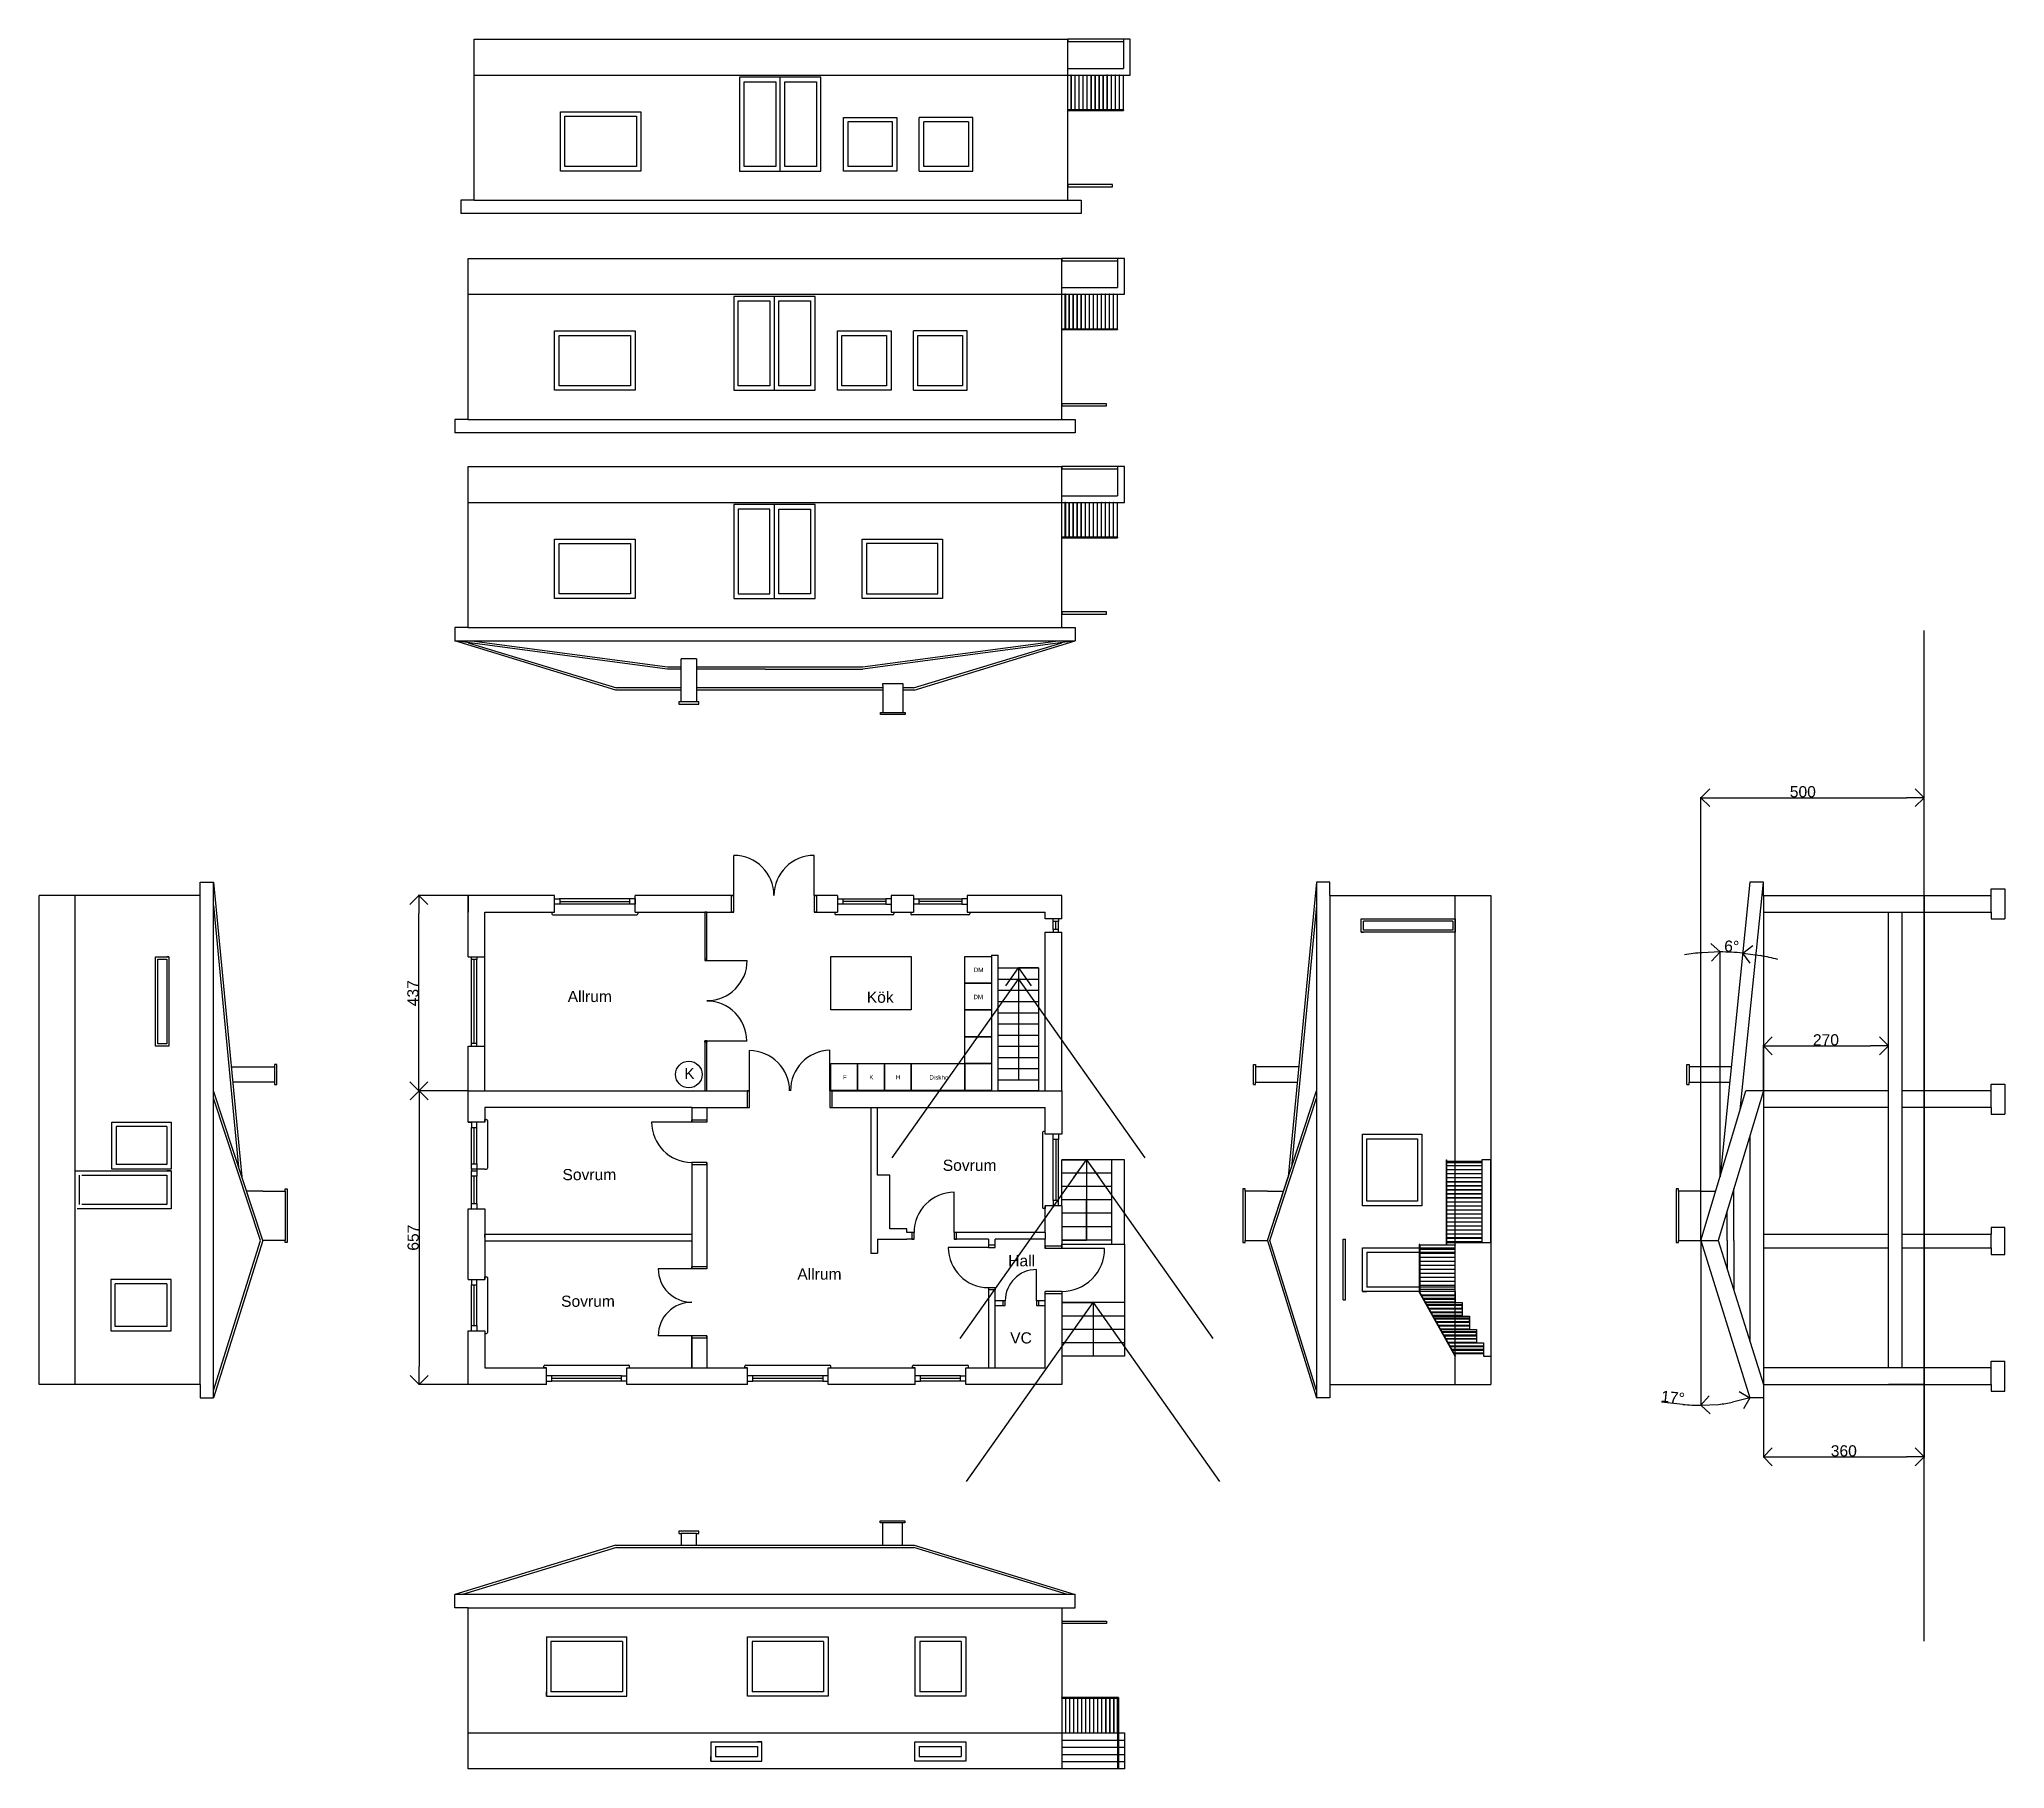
# Model space of a CAD drawing. Header units: millimetres. Extents: x 255 to 4653, y 1526 to 5396.
import ezdxf

# ---------------------------------------------------------------- set-up
doc = ezdxf.new("R2010")
doc.units = ezdxf.units.MM
doc.styles.get("Standard").update_dxf_attribs({"font": 'Arial.ttf', "height": 25})
doc.dimstyles.new('ISO-25', dxfattribs={"dimtxt": 2.5, "dimasz": 40, "dimexe": 1.25, "dimexo": 0.625, "dimtad": 1, "dimtxsty": 'Standard', "dimblk": 'OPEN90', "dimblk1": 'OPEN90', "dimblk2": 'OPEN90', "dimcen": 2.5, "dimadec": 0, "dimazin": 0, "dimtfac": 1, "dimtmove": 0, "dimatfit": 3, "dimfxl": 1, "dimarcsym": 0})

# ---------------------------------------------------------------- blocks, each defined once
blk = doc.blocks.new('_Open90')
at = {"color": 0, "linetype": 'ByBlock', "lineweight": -2}
for p, q in [((-0.5, 0.5), (0, 0)), ((0, 0), (-1, 0)), ((0, 0), (-0.5, -0.5))]:
    blk.add_line(p, q, dxfattribs=at)
blk = doc.blocks.new('*D2')
at = {"color": 0, "lineweight": -2, "transparency": 16777216}
for p, q in [((1214.4, 3042.8), (1103.6, 3042.8)), ((1104.9, 3002.8), (1104.9, 2425.8)), ((1214.4, 2385.8), (1103.6, 2385.8))]:
    blk.add_line(p, q, dxfattribs=at)
at = {"layer": 'Defpoints', "color": 0, "transparency": 16777216}
for p in [(1215, 3042.8), (1104.9, 2385.8), (1215, 2385.8)]:
    blk.add_point(p, dxfattribs=at)
at = {"color": 0, "lineweight": -2, "transparency": 16777216, "xscale": 40, "yscale": 40, "zscale": 40}
for p, rotation in [((1104.9, 3042.8), 90), ((1104.9, 2385.8), 270)]:
    blk.add_blockref('_Open90', p, dxfattribs=dict(at, rotation=rotation))
at = {"color": 0, "transparency": 16777216, "insert": (1091.6, 2714.3), "char_height": 25, "attachment_point": 5, "rotation": 90}
blk.add_mtext('657', dxfattribs=at)
blk = doc.blocks.new('*D8')
at = {"color": 0, "lineweight": -2, "transparency": 16777216}
for p, q in [((1214.4, 3479.8), (1103.1, 3479.8)), ((1104.4, 3082.8), (1104.4, 3439.8)), ((1214.4, 3042.8), (1103.1, 3042.8))]:
    blk.add_line(p, q, dxfattribs=at)
at = {"layer": 'Defpoints', "color": 0, "transparency": 16777216}
for p in [(1104.4, 3479.8), (1215, 3479.8), (1215, 3042.8)]:
    blk.add_point(p, dxfattribs=at)
at = {"color": 0, "lineweight": -2, "transparency": 16777216, "xscale": 40, "yscale": 40, "zscale": 40}
for p, rotation in [((1104.4, 3479.8), 90), ((1104.4, 3042.8), 270)]:
    blk.add_blockref('_Open90', p, dxfattribs=dict(at, rotation=rotation))
at = {"color": 0, "transparency": 16777216, "insert": (1091.1, 3261.3), "char_height": 25, "attachment_point": 5, "rotation": 90}
blk.add_mtext('437', dxfattribs=at)
blk = doc.blocks.new('*D51')
at = {"color": 0, "lineweight": -2, "transparency": 16777216}
for p, q in [((4113, 2385.2), (4113, 2222.5)), ((4473, 2385.2), (4473, 2222.5)), ((4153, 2223.7), (4433, 2223.7))]:
    blk.add_line(p, q, dxfattribs=at)
at = {"layer": 'Defpoints', "color": 0, "transparency": 16777216}
for p in [(4113, 2385.8), (4473, 2385.8), (4473, 2223.7)]:
    blk.add_point(p, dxfattribs=at)
at = {"color": 0, "lineweight": -2, "transparency": 16777216, "xscale": 40, "yscale": 40, "zscale": 40, "rotation": 180}
blk.add_blockref('_Open90', (4113, 2223.7), dxfattribs=at)
at = {"color": 0, "lineweight": -2, "transparency": 16777216, "xscale": 40, "yscale": 40, "zscale": 40}
blk.add_blockref('_Open90', (4473, 2223.7), dxfattribs=at)
at = {"color": 0, "transparency": 16777216, "insert": (4293, 2237), "char_height": 25, "attachment_point": 5}
blk.add_mtext('360', dxfattribs=at)
blk = doc.blocks.new('*D52')
at = {"color": 0, "lineweight": -2, "transparency": 16777216}
for p, q in [((4113, 3043.5), (4113, 3144.9)), ((4153, 3143.6), (4353, 3143.6)), ((4393, 3043.5), (4393, 3144.9))]:
    blk.add_line(p, q, dxfattribs=at)
at = {"layer": 'Defpoints', "color": 0, "transparency": 16777216}
for p in [(4393, 3143.6), (4113, 3042.8), (4393, 3042.8)]:
    blk.add_point(p, dxfattribs=at)
at = {"color": 0, "lineweight": -2, "transparency": 16777216, "xscale": 40, "yscale": 40, "zscale": 40, "rotation": 180}
blk.add_blockref('_Open90', (4113, 3143.6), dxfattribs=at)
at = {"color": 0, "lineweight": -2, "transparency": 16777216, "xscale": 40, "yscale": 40, "zscale": 40}
blk.add_blockref('_Open90', (4393, 3143.6), dxfattribs=at)
at = {"color": 0, "transparency": 16777216, "insert": (4253, 3156.9), "char_height": 25, "attachment_point": 5}
blk.add_mtext('270', dxfattribs=at)
blk = doc.blocks.new('*D57')
at = {"color": 0, "lineweight": -2, "transparency": 16777216}
for p, q in [((3973, 2708.9), (3973, 3700.2)), ((4013, 3698.9), (4433, 3698.9)), ((4473, 2386.5), (4473, 3700.2))]:
    blk.add_line(p, q, dxfattribs=at)
at = {"layer": 'Defpoints', "color": 0, "transparency": 16777216}
for p in [(4473, 3698.9), (3973, 2708.3), (4473, 2385.8)]:
    blk.add_point(p, dxfattribs=at)
at = {"color": 0, "lineweight": -2, "transparency": 16777216, "xscale": 40, "yscale": 40, "zscale": 40, "rotation": 180}
blk.add_blockref('_Open90', (3973, 3698.9), dxfattribs=at)
at = {"color": 0, "lineweight": -2, "transparency": 16777216, "xscale": 40, "yscale": 40, "zscale": 40}
blk.add_blockref('_Open90', (4473, 3698.9), dxfattribs=at)
at = {"color": 0, "transparency": 16777216, "insert": (4201.3, 3712.2), "char_height": 25, "attachment_point": 5}
blk.add_mtext('500', dxfattribs=at)
blk = doc.blocks.new('*D59')
at = {"color": 0, "lineweight": -2, "transparency": 16777216}
blk.add_line((3933.1, 2341.2), (3885, 2346.5), dxfattribs=at)
for start, end in [(263.7896, 270), (276.2104, 281.1214)]:
    blk.add_arc((3973, 2708.3), 369.2, start, end, dxfattribs=at)
at = {"layer": 'Defpoints', "color": 0, "transparency": 16777216}
for p in [(3973, 2708.3), (3973, 2708.3), (4047, 2346.6), (4083, 2355.8), (3973, 2235.3)]:
    blk.add_point(p, dxfattribs=at)
at = {"color": 0, "lineweight": -2, "transparency": 16777216, "xscale": 40, "yscale": 40, "zscale": 40}
for p, rotation in [((4083, 2355.8), 14.22661166161887), ((3973, 2339.1), 183.1051860713482)]:
    blk.add_blockref('_Open90', p, dxfattribs=dict(at, rotation=rotation))
at = {"color": 0, "transparency": 16777216, "insert": (3910.5, 2357), "char_height": 25, "attachment_point": 5, "rotation": 353.7896}
blk.add_mtext('17°', dxfattribs=at)
blk = doc.blocks.new('*D61')
at = {"color": 0, "lineweight": -2, "transparency": 16777216}
for start, end in [(94.5587, 99.1174), (84.1955, 90), (75.0781, 79.6368)]:
    blk.add_arc((4016, 2850.8), 502.9, start, end, dxfattribs=at)
at = {"layer": 'Defpoints', "color": 0, "transparency": 16777216}
for p in [(4016, 3541.2), (4083, 3509.8), (4049.9, 3352.5), (4016, 2850.8), (4016, 2850.8)]:
    blk.add_point(p, dxfattribs=at)
at = {"color": 0, "lineweight": -2, "transparency": 16777216, "xscale": 40, "yscale": 40, "zscale": 40}
for p, rotation in [((4016, 3353.7), 2.279350584060177), ((4066.8, 3351.1), 171.916101970636)]:
    blk.add_blockref('_Open90', p, dxfattribs=dict(at, rotation=rotation))
at = {"color": 0, "transparency": 16777216, "insert": (4042.1, 3366.4), "char_height": 25, "attachment_point": 5, "rotation": 357.0977}
blk.add_mtext('6°', dxfattribs=at)

msp = doc.modelspace()

# ---------------------------------------------------------------- linework, layer by layer
for p, q in [((1228.194, 5316.256), (1228.194, 5396.256)), ((1228.194, 5396.256), (2556.194, 5396.256)), ((2556.194, 5316.256), (2556.194, 5396.256)), ((2681.194, 5396.256), (2556.194, 5396.256)), ((2556.194, 5396.256), (2556.194, 5391.256)), ((2556.194, 5391.256), (2681.194, 5391.256)), ((2696.194, 5396.256), (2681.194, 5396.256)), ((2681.194, 5396.256), (2681.194, 5331.256)), ((2696.194, 5316.256), (2696.194, 5396.256)), ((2556.194, 5316.256), (2556.194, 5331.256)), ((2556.194, 5331.256), (2681.194, 5331.256)), ((1228.194, 5036.256), (1228.194, 5316.256)), ((1228.194, 5316.256), (2556.194, 5316.256)), ((1822.194, 5311.256), (1822.194, 5101.256)), ((2004.194, 5311.256), (1822.194, 5311.256)), ((1832.194, 5111.256), (1832.194, 5301.256)), ((1832.194, 5301.256), (1903.194, 5301.256)), ((1903.194, 5301.256), (1903.194, 5111.256)), ((1913.194, 5101.256), (1913.194, 5311.256)), ((1923.194, 5111.256), (1923.194, 5301.256)), ((1923.194, 5301.256), (1994.194, 5301.256)), ((1994.194, 5301.256), (1994.194, 5111.256)), ((2004.194, 5101.256), (2004.194, 5311.256)), ((2556.194, 5036.256), (2556.194, 5316.256)), ((2556.194, 5316.256), (2696.194, 5316.256)), ((2556.194, 5316.256), (2563.194, 5316.256)), ((2564.194, 5316.256), (2563.194, 5316.256)), ((2564.194, 5316.256), (2563.194, 5316.256)), ((2563.194, 5316.256), (2563.194, 5238.256)), ((2564.194, 5316.256), (2564.194, 5238.256)), ((2572.194, 5316.256), (2572.194, 5238.256)), ((2573.194, 5238.256), (2573.194, 5316.256)), ((2581.194, 5316.256), (2581.194, 5238.256)), ((2582.194, 5238.256), (2582.194, 5316.256)), ((2590.194, 5316.256), (2590.194, 5238.256)), ((2591.194, 5238.256), (2591.194, 5316.256)), ((2599.194, 5316.256), (2599.194, 5238.256)), ((2600.194, 5238.256), (2600.194, 5316.256)), ((2608.194, 5316.256), (2608.194, 5238.256)), ((2609.194, 5238.256), (2609.194, 5316.256)), ((2617.194, 5316.256), (2617.194, 5238.256)), ((2618.194, 5238.256), (2618.194, 5316.256)), ((2626.194, 5316.256), (2626.194, 5238.256)), ((2627.194, 5238.256), (2627.194, 5316.256)), ((2635.194, 5316.256), (2635.194, 5238.256)), ((2636.194, 5238.256), (2636.194, 5316.256)), ((2645.194, 5316.256), (2644.194, 5316.256)), ((2644.194, 5316.256), (2644.194, 5238.256)), ((2645.194, 5238.256), (2645.194, 5316.256)), ((2654.194, 5316.256), (2653.194, 5316.256)), ((2653.194, 5316.256), (2653.194, 5238.256)), ((2654.194, 5238.256), (2654.194, 5316.256)), ((2663.194, 5316.256), (2662.194, 5316.256)), ((2662.194, 5316.256), (2662.194, 5238.256)), ((2663.194, 5238.256), (2663.194, 5316.256)), ((2672.194, 5316.256), (2671.194, 5316.256)), ((2671.194, 5316.256), (2671.194, 5238.256)), ((2672.194, 5238.256), (2672.194, 5316.256)), ((2680.194, 5316.256), (2680.194, 5238.256)), ((2681.194, 5238.256), (2681.194, 5316.256)), ((1421.194, 5101.256), (1421.194, 5234.256)), ((1421.194, 5234.256), (1601.194, 5234.256)), ((1601.194, 5234.256), (1601.194, 5101.256)), ((2563.194, 5238.256), (2556.194, 5238.256)), ((2556.194, 5237.256), (2681.194, 5237.256)), ((2680.194, 5238.256), (2564.194, 5238.256)), ((2581.194, 5238.256), (2573.194, 5238.256)), ((2590.194, 5238.256), (2582.194, 5238.256)), ((2599.194, 5238.256), (2591.194, 5238.256)), ((2608.194, 5238.256), (2600.194, 5238.256)), ((2617.194, 5238.256), (2609.194, 5238.256)), ((2626.194, 5238.256), (2618.194, 5238.256)), ((2635.194, 5238.256), (2627.194, 5238.256)), ((2644.194, 5238.256), (2636.194, 5238.256)), ((2653.194, 5238.256), (2645.194, 5238.256)), ((2662.194, 5238.256), (2654.194, 5238.256)), ((2681.194, 5238.256), (2681.194, 5237.256)), ((1431.194, 5111.256), (1431.194, 5224.256)), ((1431.194, 5224.256), (1591.194, 5224.256)), ((1591.194, 5224.256), (1591.194, 5111.256)), ((2054.194, 5101.256), (2054.194, 5221.256)), ((2054.194, 5101.256), (2054.194, 5221.256)), ((2054.194, 5221.256), (2174.194, 5221.256)), ((2164.194, 5211.256), (2064.194, 5211.256)), ((2064.194, 5211.256), (2064.194, 5111.256)), ((2164.194, 5111.256), (2164.194, 5211.256)), ((2174.194, 5221.256), (2174.194, 5101.256)), ((2224.194, 5101.256), (2224.194, 5221.256)), ((2344.194, 5221.256), (2224.194, 5221.256)), ((2234.194, 5111.256), (2234.194, 5211.256)), ((2334.194, 5211.256), (2234.194, 5211.256)), ((2334.194, 5211.256), (2334.194, 5111.256)), ((2344.194, 5101.256), (2344.194, 5221.256)), ((1591.194, 5111.256), (1431.194, 5111.256)), ((1903.194, 5111.256), (1832.194, 5111.256)), ((1994.194, 5111.256), (1923.194, 5111.256)), ((2164.194, 5111.256), (2064.194, 5111.256)), ((2334.194, 5111.256), (2234.194, 5111.256)), ((1601.194, 5101.256), (1421.194, 5101.256)), ((1822.194, 5101.256), (2004.194, 5101.256)), ((1822.194, 5101.256), (1913.194, 5101.256)), ((2174.194, 5101.256), (2054.194, 5101.256)), ((2224.194, 5101.256), (2344.194, 5101.256)), ((2656.194, 5071.256), (2556.194, 5071.256)), ((2556.194, 5071.256), (2556.194, 5066.256)), ((2556.194, 5036.256), (2556.194, 5066.256)), ((2556.194, 5066.256), (2656.194, 5066.256)), ((2656.194, 5066.256), (2656.194, 5071.256)), ((1228.194, 5036.256), (1198.194, 5036.256)), ((1198.194, 5036.256), (1198.194, 5006.256)), ((1228.194, 5036.256), (2556.194, 5036.256)), ((2556.194, 5036.256), (2586.194, 5036.256)), ((2586.194, 5036.256), (2586.194, 5006.256)), ((2586.194, 5006.256), (1198.194, 5006.256)), ((1215.011, 4825.674), (1215.011, 4905.674)), ((1215.011, 4905.674), (2543.011, 4905.674)), ((2543.011, 4825.674), (2543.011, 4905.674)), ((2668.011, 4905.674), (2543.011, 4905.674)), ((2543.011, 4905.674), (2543.011, 4900.674)), ((2543.011, 4900.674), (2668.011, 4900.674)), ((2683.011, 4905.674), (2668.011, 4905.674)), ((2668.011, 4905.674), (2668.011, 4840.674)), ((2683.011, 4825.674), (2683.011, 4905.674)), ((2543.011, 4825.674), (2543.011, 4840.674)), ((2543.011, 4840.674), (2668.011, 4840.674)), ((1215.011, 4545.674), (1215.011, 4825.674)), ((1215.011, 4825.674), (2543.011, 4825.674)), ((1809.011, 4820.674), (1809.011, 4610.674)), ((1991.011, 4820.674), (1809.011, 4820.674)), ((1819.011, 4620.674), (1819.011, 4810.674)), ((1819.011, 4810.674), (1890.011, 4810.674)), ((1890.011, 4810.674), (1890.011, 4620.674)), ((1900.011, 4610.674), (1900.011, 4820.674)), ((1910.011, 4620.674), (1910.011, 4810.674)), ((1910.011, 4810.674), (1981.011, 4810.674)), ((1981.011, 4810.674), (1981.011, 4620.674)), ((1991.011, 4610.674), (1991.011, 4820.674)), ((2543.011, 4545.674), (2543.011, 4825.674)), ((2543.011, 4825.674), (2683.011, 4825.674)), ((2543.011, 4825.674), (2550.011, 4825.674)), ((2551.011, 4825.674), (2550.011, 4825.674)), ((2551.011, 4825.674), (2550.011, 4825.674)), ((2550.011, 4825.674), (2550.011, 4747.674)), ((2551.011, 4825.674), (2551.011, 4747.674)), ((2559.011, 4825.674), (2559.011, 4747.674)), ((2560.011, 4747.674), (2560.011, 4825.674)), ((2568.011, 4825.674), (2568.011, 4747.674)), ((2569.011, 4747.674), (2569.011, 4825.674)), ((2577.011, 4825.674), (2577.011, 4747.674)), ((2578.011, 4747.674), (2578.011, 4825.674)), ((2586.011, 4825.674), (2586.011, 4747.674)), ((2587.011, 4747.674), (2587.011, 4825.674)), ((2595.011, 4825.674), (2595.011, 4747.674)), ((2596.011, 4747.674), (2596.011, 4825.674)), ((2604.011, 4825.674), (2604.011, 4747.674)), ((2605.011, 4747.674), (2605.011, 4825.674)), ((2613.011, 4825.674), (2613.011, 4747.674)), ((2614.011, 4747.674), (2614.011, 4825.674)), ((2622.011, 4825.674), (2622.011, 4747.674)), ((2623.011, 4747.674), (2623.011, 4825.674)), ((2632.011, 4825.674), (2631.011, 4825.674)), ((2631.011, 4825.674), (2631.011, 4747.674)), ((2632.011, 4747.674), (2632.011, 4825.674)), ((2641.011, 4825.674), (2640.011, 4825.674)), ((2640.011, 4825.674), (2640.011, 4747.674)), ((2641.011, 4747.674), (2641.011, 4825.674)), ((2650.011, 4825.674), (2649.011, 4825.674)), ((2649.011, 4825.674), (2649.011, 4747.674)), ((2650.011, 4747.674), (2650.011, 4825.674)), ((2659.011, 4825.674), (2658.011, 4825.674)), ((2658.011, 4825.674), (2658.011, 4747.674)), ((2659.011, 4747.674), (2659.011, 4825.674)), ((2667.011, 4825.674), (2667.011, 4747.674)), ((2668.011, 4747.674), (2668.011, 4825.674)), ((1408.011, 4610.674), (1408.011, 4743.674)), ((1408.011, 4743.674), (1588.011, 4743.674)), ((1418.011, 4620.674), (1418.011, 4733.674)), ((1418.011, 4733.674), (1578.011, 4733.674)), ((1578.011, 4733.674), (1578.011, 4620.674)), ((1588.011, 4743.674), (1588.011, 4610.674)), ((2041.011, 4610.674), (2041.011, 4743.674)), ((2041.011, 4743.674), (2161.011, 4743.674)), ((2051.011, 4620.674), (2051.011, 4733.674)), ((2051.011, 4733.674), (2151.011, 4733.674)), ((2151.011, 4733.674), (2151.011, 4620.674)), ((2161.011, 4743.674), (2161.011, 4610.674)), ((2211.011, 4610.674), (2211.011, 4743.674)), ((2331.011, 4743.674), (2211.011, 4743.674)), ((2221.011, 4620.674), (2221.011, 4733.674)), ((2221.011, 4733.674), (2321.011, 4733.674)), ((2321.011, 4733.674), (2321.011, 4620.674)), ((2331.011, 4610.674), (2331.011, 4743.674)), ((2550.011, 4747.674), (2543.011, 4747.674)), ((2543.011, 4746.674), (2668.011, 4746.674)), ((2667.011, 4747.674), (2551.011, 4747.674)), ((2568.011, 4747.674), (2560.011, 4747.674)), ((2577.011, 4747.674), (2569.011, 4747.674)), ((2586.011, 4747.674), (2578.011, 4747.674)), ((2595.011, 4747.674), (2587.011, 4747.674)), ((2604.011, 4747.674), (2596.011, 4747.674)), ((2613.011, 4747.674), (2605.011, 4747.674)), ((2622.011, 4747.674), (2614.011, 4747.674)), ((2631.011, 4747.674), (2623.011, 4747.674)), ((2640.011, 4747.674), (2632.011, 4747.674)), ((2649.011, 4747.674), (2641.011, 4747.674)), ((2668.011, 4747.674), (2668.011, 4746.674)), ((1578.011, 4620.674), (1418.011, 4620.674)), ((1890.011, 4620.674), (1819.011, 4620.674)), ((1981.011, 4620.674), (1910.011, 4620.674)), ((2151.011, 4620.674), (2051.011, 4620.674)), ((2321.011, 4620.674), (2221.011, 4620.674)), ((1588.011, 4610.674), (1408.011, 4610.674)), ((1809.011, 4610.674), (1991.011, 4610.674)), ((1809.011, 4610.674), (1900.011, 4610.674)), ((2161.011, 4610.674), (2041.011, 4610.674)), ((2211.011, 4610.674), (2331.011, 4610.674)), ((2643.011, 4580.674), (2543.011, 4580.674)), ((2543.011, 4580.674), (2543.011, 4575.674)), ((2543.011, 4545.674), (2543.011, 4575.674)), ((2543.011, 4575.674), (2643.011, 4575.674)), ((2643.011, 4575.674), (2643.011, 4580.674)), ((1215.011, 4545.674), (1185.011, 4545.674)), ((1185.011, 4545.674), (1185.011, 4515.674)), ((1215.011, 4545.674), (2543.011, 4545.674)), ((2543.011, 4545.674), (2573.011, 4545.674)), ((2573.011, 4545.674), (2573.011, 4515.674)), ((2573.011, 4515.674), (1185.011, 4515.674)), ((1215.011, 4359.845), (1215.011, 4439.845)), ((1215.011, 4439.845), (2543.011, 4439.845)), ((2543.011, 4359.845), (2543.011, 4439.845)), ((2668.011, 4439.845), (2543.011, 4439.845)), ((2543.011, 4439.845), (2543.011, 4434.845)), ((2543.011, 4434.845), (2668.011, 4434.845)), ((2683.011, 4439.845), (2668.011, 4439.845)), ((2668.011, 4439.845), (2668.011, 4374.845)), ((2683.011, 4359.845), (2683.011, 4439.845)), ((1215.011, 4079.845), (1215.011, 4359.845)), ((1215.011, 4359.845), (2543.011, 4359.845)), ((1809.011, 4354.845), (1809.011, 4144.845)), ((1991.011, 4354.845), (1809.011, 4354.845)), ((1900.011, 4144.845), (1900.011, 4354.845)), ((1991.011, 4144.845), (1991.011, 4354.845)), ((2543.011, 4359.845), (2543.011, 4374.845)), ((2543.011, 4374.845), (2668.011, 4374.845)), ((2543.011, 4079.845), (2543.011, 4359.845)), ((2543.011, 4359.845), (2683.011, 4359.845)), ((2543.011, 4359.845), (2550.011, 4359.845)), ((2551.011, 4359.845), (2550.011, 4359.845)), ((2551.011, 4359.845), (2550.011, 4359.845)), ((2550.011, 4359.845), (2550.011, 4281.845)), ((2551.011, 4359.845), (2551.011, 4281.845)), ((2559.011, 4359.845), (2559.011, 4281.845)), ((2560.011, 4281.845), (2560.011, 4359.845)), ((2568.011, 4359.845), (2568.011, 4281.845)), ((2569.011, 4281.845), (2569.011, 4359.845)), ((2577.011, 4359.845), (2577.011, 4281.845)), ((2578.011, 4281.845), (2578.011, 4359.845)), ((2586.011, 4359.845), (2586.011, 4281.845)), ((2587.011, 4281.845), (2587.011, 4359.845)), ((2595.011, 4359.845), (2595.011, 4281.845)), ((2596.011, 4281.845), (2596.011, 4359.845)), ((2604.011, 4359.845), (2604.011, 4281.845)), ((2605.011, 4281.845), (2605.011, 4359.845)), ((2613.011, 4359.845), (2613.011, 4281.845)), ((2614.011, 4281.845), (2614.011, 4359.845)), ((2622.011, 4359.845), (2622.011, 4281.845)), ((2623.011, 4281.845), (2623.011, 4359.845)), ((2632.011, 4359.845), (2631.011, 4359.845)), ((2631.011, 4359.845), (2631.011, 4281.845)), ((2632.011, 4281.845), (2632.011, 4359.845)), ((2641.011, 4359.845), (2640.011, 4359.845)), ((2640.011, 4359.845), (2640.011, 4281.845)), ((2641.011, 4281.845), (2641.011, 4359.845)), ((2650.011, 4359.845), (2649.011, 4359.845)), ((2649.011, 4359.845), (2649.011, 4281.845)), ((2650.011, 4281.845), (2650.011, 4359.845)), ((2659.011, 4359.845), (2658.011, 4359.845)), ((2658.011, 4359.845), (2658.011, 4281.845)), ((2659.011, 4281.845), (2659.011, 4359.845)), ((2667.011, 4359.845), (2667.011, 4281.845)), ((2668.011, 4281.845), (2668.011, 4359.845)), ((1890.011, 4344.845), (1819.011, 4344.845)), ((1819.011, 4344.845), (1819.011, 4154.845)), ((1890.011, 4154.845), (1890.011, 4344.845)), ((1910.011, 4154.845), (1910.011, 4344.845)), ((1910.011, 4344.845), (1981.011, 4344.845)), ((1981.011, 4344.845), (1981.011, 4154.845)), ((1408.011, 4144.845), (1408.011, 4277.845)), ((1408.011, 4277.845), (1588.011, 4277.845)), ((1418.011, 4154.845), (1418.011, 4267.845)), ((1418.011, 4267.845), (1578.011, 4267.845)), ((1578.011, 4267.845), (1578.011, 4154.845)), ((1588.011, 4277.845), (1588.011, 4144.845)), ((2095.996, 4277.845), (2275.996, 4277.845)), ((2095.996, 4144.845), (2095.996, 4277.845)), ((2265.996, 4267.845), (2105.996, 4267.845)), ((2105.996, 4267.845), (2105.996, 4154.845)), ((2265.996, 4154.845), (2265.996, 4267.845)), ((2275.996, 4277.845), (2275.996, 4144.845)), ((2550.011, 4281.845), (2543.011, 4281.845)), ((2543.011, 4280.845), (2668.011, 4280.845)), ((2667.011, 4281.845), (2551.011, 4281.845)), ((2568.011, 4281.845), (2560.011, 4281.845)), ((2577.011, 4281.845), (2569.011, 4281.845)), ((2586.011, 4281.845), (2578.011, 4281.845)), ((2595.011, 4281.845), (2587.011, 4281.845)), ((2604.011, 4281.845), (2596.011, 4281.845)), ((2613.011, 4281.845), (2605.011, 4281.845)), ((2622.011, 4281.845), (2614.011, 4281.845)), ((2631.011, 4281.845), (2623.011, 4281.845)), ((2640.011, 4281.845), (2632.011, 4281.845)), ((2649.011, 4281.845), (2641.011, 4281.845)), ((2668.011, 4281.845), (2668.011, 4280.845)), ((1588.011, 4144.845), (1408.011, 4144.845)), ((1578.011, 4154.845), (1418.011, 4154.845)), ((1809.011, 4144.845), (1991.011, 4144.845)), ((1809.011, 4144.845), (1900.011, 4144.845)), ((1819.011, 4154.845), (1890.011, 4154.845)), ((1981.011, 4154.845), (1910.011, 4154.845)), ((2275.996, 4144.845), (2095.996, 4144.845)), ((2105.996, 4154.845), (2265.996, 4154.845)), ((2643.011, 4114.845), (2543.011, 4114.845)), ((2543.011, 4114.845), (2543.011, 4109.845)), ((2543.011, 4079.845), (2543.011, 4109.845)), ((2543.011, 4109.845), (2643.011, 4109.845)), ((2643.011, 4109.845), (2643.011, 4114.845)), ((1215.011, 4079.845), (1185.011, 4079.845)), ((1185.011, 4079.845), (1185.011, 4049.845)), ((1185.011, 4049.845), (2573.011, 4049.845)), ((1545.011, 3939.845), (1185.011, 4049.845)), ((1660.873, 3986.845), (1185.011, 4049.845)), ((1215.011, 4079.845), (2543.011, 4079.845)), ((1223.078, 4049.845), (1660.873, 3991.845)), ((2096.833, 3991.791), (2534.95, 4049.845)), ((2573.011, 4049.845), (2097.563, 3986.845)), ((2213.011, 3939.845), (2573.011, 4049.845)), ((2543.011, 4079.845), (2573.011, 4079.845)), ((2573.011, 4079.845), (2573.011, 4049.845)), ((4472.988, 1810.926), (4472.988, 4073.313)), ((1214.758, 4045.907), (1546.441, 3944.636)), ((1690.955, 3913.191), (1690.955, 4009.845)), ((1725.955, 4009.845), (1690.955, 4009.845)), ((1725.955, 4009.845), (1708.455, 4009.845)), ((1725.955, 4009.845), (1725.955, 3913.191)), ((2211.54, 3944.624), (2542.798, 4045.841)), ((1660.873, 3991.845), (1690.955, 3991.841)), ((1690.955, 3986.845), (1660.873, 3986.845)), ((1725.955, 3991.837), (2096.833, 3991.791)), ((1879.218, 3986.845), (1725.955, 3986.845)), ((1879.218, 3986.845), (2097.563, 3986.845)), ((1690.955, 3939.845), (1545.011, 3939.845)), ((1690.955, 3944.633), (1546.441, 3944.636)), ((2142.581, 3944.625), (1725.955, 3944.633)), ((2142.581, 3939.845), (1725.955, 3939.845)), ((2142.581, 3949.845), (2142.581, 3954.845)), ((2142.581, 3954.845), (2187.581, 3954.845)), ((2142.581, 3949.845), (2142.581, 3889.845)), ((2187.581, 3954.845), (2187.581, 3949.845)), ((2187.581, 3949.845), (2187.581, 3889.845)), ((2211.54, 3944.624), (2187.581, 3944.624)), ((2213.011, 3939.845), (2187.581, 3939.845)), ((1690.955, 3913.191), (1685.955, 3913.191)), ((1685.955, 3913.191), (1685.955, 3908.191)), ((1685.955, 3908.191), (1730.955, 3908.191)), ((1725.955, 3913.191), (1690.955, 3913.191)), ((1730.955, 3913.191), (1725.955, 3913.191)), ((1730.955, 3908.191), (1730.955, 3913.191)), ((2137.581, 3884.845), (2137.581, 3889.845)), ((2137.581, 3889.845), (2142.581, 3889.845)), ((2192.581, 3884.845), (2137.581, 3884.845)), ((2142.581, 3889.845), (2187.581, 3889.845)), ((2187.581, 3889.845), (2192.581, 3889.845)), ((2192.581, 3889.845), (2192.581, 3884.845)), ((1809.011, 3479.845), (1809.011, 3569.845)), ((1989.011, 3479.845), (1989.011, 3569.845)), ((335.011, 3479.845), (255.011, 3479.845)), ((255.011, 2385.845), (255.011, 3479.845)), ((615.011, 3479.845), (335.011, 3479.845)), ((335.011, 2385.845), (335.011, 3479.845)), ((615.011, 3479.845), (615.011, 3509.845)), ((615.011, 3509.845), (645.011, 3509.845)), ((615.011, 2385.845), (615.011, 3479.845)), ((645.011, 2355.845), (645.011, 3509.845)), ((645.011, 3509.845), (708.153, 2850.791)), ((1215.011, 3479.845), (1215.011, 3442.845)), ((1408.011, 3479.845), (1215.011, 3479.845)), ((1215.011, 3342.845), (1215.011, 3479.845)), ((1408.011, 3442.845), (1408.011, 3479.845)), ((1588.011, 3442.845), (1588.011, 3479.845)), ((1809.011, 3479.845), (1588.011, 3479.845)), ((1804.011, 3442.845), (1804.011, 3479.845)), ((1804.011, 3479.845), (1809.011, 3479.845)), ((1809.011, 3442.845), (1809.011, 3479.845)), ((1989.011, 3479.845), (1989.011, 3442.845)), ((2041.011, 3479.845), (1989.011, 3479.845)), ((1989.011, 3479.845), (1994.011, 3479.845)), ((1994.011, 3479.845), (1994.011, 3442.845)), ((2041.011, 3479.845), (2041.011, 3442.845)), ((2161.011, 3479.845), (2161.011, 3442.845)), ((2211.011, 3479.845), (2161.011, 3479.845)), ((2211.011, 3479.845), (2211.011, 3442.845)), ((2543.011, 3479.845), (2331.011, 3479.845)), ((2331.011, 3479.845), (2331.011, 3442.845)), ((2543.011, 3427.845), (2543.011, 3479.845)), ((3113.011, 3509.845), (3049.869, 2850.791)), ((3143.011, 3509.845), (3113.011, 3509.845)), ((3113.011, 3509.845), (3113.011, 2355.845)), ((3143.011, 3479.845), (3143.011, 3509.845)), ((3143.011, 3479.845), (3143.011, 2385.845)), ((3143.011, 3479.845), (3423.011, 3479.845)), ((3423.011, 3479.845), (3503.011, 3479.845)), ((3423.011, 2385.845), (3423.011, 3479.845)), ((3503.011, 3479.845), (3503.011, 2385.845)), ((4082.988, 3509.845), (4015.991, 2850.791)), ((4061.235, 3000.747), (4112.988, 3509.845)), ((4112.988, 3509.845), (4082.988, 3509.845)), ((4112.988, 3479.845), (4112.988, 3509.845)), ((4112.988, 3479.845), (4112.988, 2355.845)), ((4112.988, 3479.845), (4392.988, 3479.845)), ((4112.988, 3479.845), (4112.988, 3442.845)), ((4392.988, 3479.845), (4472.988, 3479.845)), ((4392.988, 3479.845), (4422.988, 3479.845)), ((4472.988, 3479.845), (4472.988, 2385.845)), ((4472.988, 3479.845), (4622.988, 3479.845)), ((4622.988, 3479.845), (4622.988, 3494.845)), ((4622.988, 3494.845), (4652.988, 3494.845)), ((4622.988, 3442.845), (4622.988, 3479.845)), ((4652.988, 3494.845), (4652.988, 3427.845)), ((645.011, 3457.424), (701.064, 2872.35)), ((1252.011, 3442.845), (1408.011, 3442.845)), ((1252.011, 3342.845), (1252.011, 3442.845)), ((1402.011, 3442.845), (1402.011, 3438.845)), ((1404.011, 3436.845), (1592.011, 3436.845)), ((1408.011, 3472.845), (1418.011, 3472.845)), ((1588.011, 3460.845), (1408.011, 3460.845)), ((1578.011, 3472.845), (1418.011, 3472.845)), ((1420.011, 3472.845), (1420.011, 3460.845)), ((1420.011, 3466.845), (1576.011, 3466.845)), ((1576.011, 3472.845), (1576.011, 3460.845)), ((1588.011, 3472.845), (1578.011, 3472.845)), ((1588.011, 3472.845), (1588.011, 3460.845)), ((1588.011, 3442.845), (1809.011, 3442.845)), ((1594.011, 3442.845), (1594.011, 3438.845)), ((1749.011, 3442.845), (1744.011, 3442.845)), ((1744.011, 3442.845), (1744.011, 3334.832)), ((1749.011, 3442.845), (1809.011, 3442.845)), ((1749.011, 3334.832), (1749.011, 3442.845)), ((1809.011, 3442.845), (1804.011, 3442.845)), ((1994.011, 3442.845), (1989.011, 3442.845)), ((1989.011, 3442.845), (2041.011, 3442.845)), ((2035.011, 3442.845), (2035.011, 3438.845)), ((2165.011, 3436.845), (2037.011, 3436.845)), ((2041.011, 3472.845), (2053.011, 3472.845)), ((2053.011, 3460.845), (2041.011, 3460.845)), ((2053.011, 3472.845), (2053.011, 3460.845)), ((2053.011, 3472.845), (2149.011, 3472.845)), ((2149.011, 3466.845), (2053.011, 3466.845)), ((2149.011, 3460.845), (2053.011, 3460.845)), ((2161.011, 3472.845), (2149.011, 3472.845)), ((2149.011, 3472.845), (2149.011, 3460.845)), ((2149.011, 3460.845), (2161.011, 3460.845)), ((2161.011, 3442.845), (2211.011, 3442.845)), ((2167.011, 3442.845), (2167.011, 3438.845)), ((2205.011, 3442.845), (2205.011, 3438.845)), ((2335.011, 3436.845), (2207.011, 3436.845)), ((2211.011, 3472.845), (2223.011, 3472.845)), ((2223.011, 3460.845), (2211.011, 3460.845)), ((2223.011, 3472.845), (2223.011, 3460.845)), ((2223.011, 3472.845), (2319.011, 3472.845)), ((2319.011, 3466.845), (2223.011, 3466.845)), ((2319.011, 3460.845), (2223.011, 3460.845)), ((2331.011, 3472.845), (2319.011, 3472.845)), ((2319.011, 3472.845), (2319.011, 3460.845)), ((2319.011, 3460.845), (2331.011, 3460.845)), ((2331.011, 3442.845), (2506.011, 3442.845)), ((2337.011, 3442.845), (2337.011, 3438.845)), ((2506.011, 3427.845), (2506.011, 3442.845)), ((3113.011, 3457.424), (3056.957, 2872.35)), ((4112.988, 3442.845), (4622.988, 3442.845)), ((4392.988, 2422.845), (4392.988, 3442.845)), ((4422.988, 3442.845), (4422.988, 2422.845)), ((4622.988, 3442.845), (4622.988, 3427.845)), ((2543.011, 3427.845), (2506.011, 3427.845)), ((2506.011, 3042.845), (2506.011, 3397.845)), ((2506.011, 3397.845), (2543.011, 3397.845)), ((2524.011, 3421.845), (2524.011, 3427.845)), ((2536.011, 3421.845), (2524.011, 3421.845)), ((2524.011, 3403.845), (2524.011, 3421.845)), ((2536.011, 3403.845), (2524.011, 3403.845)), ((2524.011, 3403.845), (2524.011, 3397.845)), ((2530.011, 3403.845), (2530.011, 3421.845)), ((2536.011, 3403.845), (2530.011, 3403.845)), ((2536.011, 3427.845), (2536.011, 3421.845)), ((2536.011, 3403.845), (2536.011, 3421.845)), ((2536.011, 3397.845), (2536.011, 3403.845)), ((2543.011, 3042.845), (2543.011, 3397.845)), ((3213.011, 3427.845), (3423.011, 3427.845)), ((3213.011, 3397.845), (3213.011, 3427.845)), ((3423.011, 3397.845), (3213.011, 3397.845)), ((3213.011, 3397.845), (3218.011, 3397.845)), ((3418.011, 3422.845), (3218.011, 3422.845)), ((3218.011, 3402.845), (3218.011, 3422.845)), ((3418.011, 3402.845), (3218.011, 3402.845)), ((3418.011, 3422.845), (3418.011, 3402.845)), ((3423.011, 3427.845), (3423.011, 3397.845)), ((3423.011, 3427.845), (3423.011, 3422.845)), ((3423.011, 3397.845), (3423.011, 3402.845)), ((4622.988, 3427.845), (4652.988, 3427.845)), ((515.011, 3142.845), (515.011, 3342.845)), ((515.011, 3342.845), (545.011, 3342.845)), ((545.011, 3342.845), (540.011, 3342.845)), ((545.011, 3342.845), (545.011, 3142.845)), ((1215.011, 3342.845), (1252.011, 3342.845)), ((1222.011, 3336.845), (1222.011, 3342.845)), ((1234.011, 3342.845), (1234.011, 3336.845)), ((1252.011, 3142.845), (1252.011, 3342.845)), ((2386.011, 3346.87), (2386.011, 3042.845)), ((2386.011, 3346.87), (2401.011, 3346.87)), ((2401.011, 3042.845), (2401.011, 3346.87)), ((4015.991, 2850.791), (4015.991, 3353.661)), ((520.011, 3147.845), (520.011, 3337.845)), ((520.011, 3337.845), (540.011, 3337.845)), ((540.011, 3337.845), (540.011, 3147.845)), ((1222.011, 3148.845), (1222.011, 3336.845)), ((1234.011, 3336.845), (1222.011, 3336.845)), ((1228.011, 3148.845), (1228.011, 3336.845)), ((1234.011, 3148.845), (1234.011, 3336.845)), ((1749.011, 3337.832), (1744.011, 3337.832)), ((1744.011, 3337.832), (1744.011, 3334.832)), ((1744.011, 3334.832), (1749.011, 3334.832)), ((1749.011, 3334.832), (1749.011, 3337.832)), ((1749.011, 3334.832), (1839.011, 3334.832)), ((2401.011, 3317.845), (2401.011, 3322.845)), ((2401.011, 3317.845), (2491.011, 3317.845)), ((2491.011, 3317.845), (2446.011, 3317.845)), ((2491.011, 3317.845), (2491.011, 3042.845)), ((2401.011, 3292.845), (2491.011, 3292.845)), ((2401.011, 3267.845), (2491.011, 3267.845)), ((2401.011, 3242.845), (2491.011, 3242.845)), ((2401.011, 3217.845), (2491.011, 3217.845)), ((2401.011, 3192.845), (2491.011, 3192.845)), ((2401.011, 3167.845), (2491.011, 3167.845)), ((545.011, 3142.845), (515.011, 3142.845)), ((540.011, 3147.845), (520.011, 3147.845)), ((1215.011, 3042.845), (1215.011, 3142.845)), ((1215.011, 3142.845), (1252.011, 3142.845)), ((1222.011, 3142.845), (1222.011, 3148.845)), ((1234.011, 3148.845), (1222.011, 3148.845)), ((1234.011, 3142.845), (1234.011, 3148.845)), ((1252.011, 3042.845), (1252.011, 3142.845)), ((1749.011, 3154.832), (1744.011, 3154.832)), ((1744.011, 3151.832), (1744.011, 3154.832)), ((1744.011, 3154.832), (1744.011, 3042.845)), ((1749.011, 3151.832), (1744.011, 3151.832)), ((1749.011, 3042.845), (1749.011, 3154.832)), ((1749.011, 3154.832), (1749.011, 3151.832)), ((1749.011, 3154.832), (1749.011, 3154.832)), ((1749.011, 3154.832), (1839.011, 3154.832)), ((1844.011, 3042.845), (1844.011, 3132.845)), ((2024.011, 3042.845), (2024.011, 3133.822)), ((2401.011, 3142.845), (2491.011, 3142.845)), ((684.568, 3096.958), (781.222, 3096.958)), ((786.222, 3101.958), (781.222, 3101.958)), ((781.222, 3101.958), (781.222, 3096.958)), ((781.222, 3096.958), (781.222, 3061.958)), ((786.222, 3056.958), (786.222, 3101.958)), ((2401.011, 3117.845), (2491.011, 3117.845)), ((2401.011, 3092.845), (2491.011, 3092.845)), ((2971.799, 3056.958), (2971.799, 3101.958)), ((2971.799, 3101.958), (2976.799, 3101.958)), ((2976.799, 3101.958), (2976.799, 3096.958)), ((3073.453, 3096.958), (2976.799, 3096.958)), ((2976.799, 3096.958), (2976.799, 3061.958)), ((3941.776, 3056.958), (3941.776, 3101.958)), ((3941.776, 3101.958), (3946.776, 3101.958)), ((3946.776, 3101.958), (3946.776, 3096.958)), ((4041.015, 3096.958), (3946.776, 3096.958)), ((3946.776, 3096.958), (3946.776, 3061.958)), ((755.001, 2708.294), (645.011, 3042.845)), ((781.222, 3061.958), (687.921, 3061.958)), ((781.222, 3061.958), (781.222, 3056.958)), ((781.222, 3056.958), (786.222, 3056.958)), ((1844.011, 3042.845), (1839.011, 3042.845)), ((1839.011, 3042.845), (1839.011, 3005.845)), ((1844.011, 3005.845), (1844.011, 3042.845)), ((2024.011, 3042.845), (2024.011, 3005.845)), ((2029.011, 3005.845), (2029.011, 3042.845)), ((2401.011, 3067.845), (2491.011, 3067.845)), ((2491.011, 3042.845), (2401.011, 3042.845)), ((2971.799, 3056.958), (2976.799, 3056.958)), ((2976.799, 3061.958), (3070.1, 3061.958)), ((2976.799, 3056.958), (2976.799, 3061.958)), ((3003.02, 2708.294), (3113.011, 3042.845)), ((3941.776, 3056.958), (3946.776, 3056.958)), ((3946.776, 3061.958), (4037.457, 3061.958)), ((3946.776, 3056.958), (3946.776, 3061.958)), ((3972.997, 2708.294), (4073.936, 3042.845)), ((4112.988, 3042.845), (4011.997, 2708.294)), ((4112.988, 3042.845), (4073.936, 3042.845)), ((4112.988, 3042.845), (4112.988, 3072.845)), ((4392.988, 3042.845), (4112.988, 3042.845)), ((4622.988, 3042.845), (4422.988, 3042.845)), ((4622.988, 3042.845), (4622.988, 3057.845)), ((4622.988, 3057.845), (4652.988, 3057.845)), ((4622.988, 3005.928), (4622.988, 3042.845)), ((4652.988, 3057.845), (4652.988, 2990.928)), ((749.751, 2708.254), (645.011, 3026.836)), ((1715.011, 3005.845), (1252.011, 3005.845)), ((1252.011, 3005.845), (1252.011, 2972.845)), ((1252.011, 3005.845), (1252.011, 2972.845)), ((1715.011, 3005.845), (1715.011, 2972.845)), ((1715.011, 3005.845), (1749.011, 3005.845)), ((1715.011, 3005.845), (1715.011, 2972.845)), ((1749.011, 3005.845), (1749.011, 2972.845)), ((1749.011, 3005.845), (1844.011, 3005.845)), ((1839.011, 3005.845), (1844.011, 3005.845)), ((2024.011, 3005.845), (2029.011, 3005.845)), ((2024.011, 3005.845), (2116.011, 3005.845)), ((2116.011, 3005.845), (2131.011, 3005.928)), ((2116.011, 3005.845), (2116.011, 2679.845)), ((2131.011, 2853.845), (2131.011, 3005.928)), ((2131.011, 3005.928), (2506.011, 3005.928)), ((2506.011, 2945.845), (2506.011, 3005.928)), ((3008.27, 2708.254), (3113.011, 3026.836)), ((4392.988, 3005.928), (4112.988, 3005.928)), ((4622.988, 3005.928), (4422.988, 3005.928)), ((4622.988, 3005.928), (4622.988, 2990.928)), ((4622.988, 2990.928), (4652.988, 2990.928)), ((417.011, 2867.845), (417.011, 2972.845)), ((417.011, 2972.845), (550.011, 2972.845)), ((540.011, 2962.845), (427.011, 2962.845)), ((427.011, 2962.845), (427.011, 2877.845)), ((540.011, 2962.845), (540.011, 2877.845)), ((550.011, 2972.845), (550.011, 2867.845)), ((1252.011, 2972.845), (1215.011, 2972.845)), ((1215.011, 2972.845), (1222.011, 2972.845)), ((1222.011, 2972.845), (1222.011, 2960.845)), ((1222.011, 2960.845), (1234.011, 2960.845)), ((1222.011, 2879.845), (1222.011, 2960.845)), ((1228.011, 2879.845), (1228.011, 2960.845)), ((1234.011, 2960.845), (1234.011, 2972.845)), ((1234.011, 2879.845), (1234.011, 2960.845)), ((1252.011, 2972.845), (1252.011, 2978.845)), ((1252.011, 2978.845), (1256.011, 2978.845)), ((1258.011, 2976.845), (1258.011, 2869.845)), ((1715.011, 2972.845), (1625.011, 2972.845)), ((1715.011, 2972.845), (1715.011, 2977.845)), ((1715.011, 2977.845), (1749.011, 2977.845)), ((1749.011, 2972.845), (1715.011, 2972.845)), ((1749.011, 2977.845), (1749.011, 2972.845)), ((2500.011, 2949.845), (2500.011, 2781.845)), ((2506.011, 2951.845), (2502.011, 2951.845)), ((2506.011, 2945.845), (2506.011, 2951.845)), ((2543.011, 2945.845), (2506.011, 2945.845)), ((2524.011, 2933.845), (2524.011, 2945.845)), ((2536.011, 2933.845), (2524.011, 2933.845)), ((2524.011, 2797.845), (2524.011, 2933.845)), ((2530.011, 2933.845), (2530.011, 2797.845)), ((2536.011, 2945.845), (2536.011, 2933.845)), ((2536.011, 2797.845), (2536.011, 2933.845)), ((3216.011, 2785.845), (3216.011, 2945.845)), ((3216.011, 2945.845), (3349.011, 2945.845)), ((3226.011, 2795.845), (3226.011, 2935.845)), ((3226.011, 2935.845), (3339.011, 2935.845)), ((3339.011, 2935.845), (3339.011, 2795.845)), ((3349.011, 2945.845), (3349.011, 2785.845)), ((4082.988, 2943.464), (4082.988, 2481.631)), ((335.011, 2778.845), (335.011, 2863.845)), ((335.011, 2863.845), (345.011, 2863.845)), ((340.011, 2863.845), (550.011, 2863.845)), ((550.011, 2867.845), (417.011, 2867.845)), ((540.011, 2877.845), (427.011, 2877.845)), ((550.011, 2863.845), (540.011, 2863.845)), ((550.011, 2863.845), (550.011, 2778.845)), ((1222.011, 2867.845), (1222.011, 2879.845)), ((1222.011, 2879.845), (1234.011, 2879.845)), ((1252.011, 2867.845), (1222.011, 2867.845)), ((1222.011, 2867.845), (1222.011, 2863.845)), ((1222.011, 2863.845), (1234.011, 2863.845)), ((1222.011, 2851.845), (1222.011, 2863.845)), ((1234.011, 2879.845), (1234.011, 2867.845)), ((1234.011, 2867.845), (1234.011, 2863.845)), ((1234.011, 2863.845), (1234.011, 2851.845)), ((1252.011, 2867.845), (1256.011, 2867.845)), ((1715.011, 2882.845), (1715.011, 2877.845)), ((1749.011, 2882.845), (1715.011, 2882.845)), ((1715.011, 2882.845), (1715.011, 2644.845)), ((1715.011, 2877.845), (1749.011, 2877.845)), ((1749.011, 2877.845), (1749.011, 2882.845)), ((1749.011, 2882.845), (1749.011, 2644.845)), ((2654.011, 2888.845), (2543.011, 2888.845)), ((2543.011, 2785.845), (2543.011, 2888.845)), ((2543.011, 2888.845), (2598.511, 2888.845)), ((2654.011, 2858.845), (2543.011, 2858.845)), ((2683.011, 2888.845), (2654.011, 2888.845)), ((2654.011, 2888.845), (2654.011, 2700)), ((2654.011, 2888.845), (2654.011, 2858.845)), ((2654.011, 2858.845), (2654.011, 2828.845)), ((2683.011, 2700), (2683.011, 2888.845)), ((3403.011, 2888.845), (3403.011, 2698.392)), ((3403.011, 2888.845), (3403.011, 2888.845)), ((3403.011, 2888.845), (3404.011, 2888.845)), ((3404.011, 2888.845), (3404.011, 2698.392)), ((3483.011, 2884.845), (3404.011, 2884.845)), ((3404.011, 2882.345), (3483.011, 2882.345)), ((3404.011, 2866.845), (3404.011, 2875.845)), ((3404.011, 2875.845), (3483.011, 2875.845)), ((3483.011, 2874.845), (3404.011, 2874.845)), ((3404.011, 2857.845), (3404.011, 2866.845)), ((3404.011, 2866.845), (3483.011, 2866.845)), ((3483.011, 2865.845), (3404.011, 2865.845)), ((3503.011, 2888.845), (3483.011, 2888.845)), ((3483.011, 2888.845), (3483.011, 2703.845)), ((3483.011, 2888.845), (3483.011, 2884.845)), ((3483.011, 2875.845), (3483.011, 2874.845)), ((3483.011, 2866.845), (3483.011, 2865.845)), ((3503.011, 2703.845), (3503.011, 2888.845)), ((4472.988, 2703.845), (4472.988, 2888.845)), ((345.011, 2788.845), (345.011, 2853.845)), ((350.011, 2853.845), (540.011, 2853.845)), ((540.011, 2853.845), (540.011, 2788.845)), ((755.001, 2708.294), (708.153, 2850.791)), ((755.001, 2818.294), (718.836, 2818.294)), ((755.001, 2818.294), (805.001, 2818.294)), ((805.001, 2818.294), (805.001, 2823.294)), ((805.001, 2823.294), (810.001, 2823.294)), ((805.001, 2818.294), (805.001, 2708.294)), ((810.001, 2823.294), (810.001, 2703.294)), ((1234.011, 2851.845), (1222.011, 2851.845)), ((1222.011, 2790.845), (1222.011, 2851.845)), ((1228.011, 2790.845), (1228.011, 2851.845)), ((1234.011, 2790.845), (1234.011, 2851.845)), ((2158.011, 2853.845), (2131.011, 2853.845)), ((2158.011, 2733.845), (2158.011, 2853.845)), ((2302.483, 2725.845), (2302.483, 2815.845)), ((2654.011, 2828.845), (2543.011, 2828.845)), ((2654.011, 2828.845), (2654.011, 2798.845)), ((2953.02, 2823.294), (2948.02, 2823.294)), ((2948.02, 2823.294), (2948.02, 2703.294)), ((2953.02, 2818.294), (2953.02, 2823.294)), ((3003.02, 2818.294), (2953.02, 2818.294)), ((2953.02, 2818.294), (2953.02, 2708.294)), ((3003.02, 2708.294), (3049.869, 2850.791)), ((3003.02, 2818.294), (3039.185, 2818.294)), ((3404.011, 2848.845), (3404.011, 2857.845)), ((3404.011, 2857.845), (3483.011, 2857.845)), ((3483.011, 2856.845), (3404.011, 2856.845)), ((3404.011, 2839.845), (3404.011, 2848.845)), ((3404.011, 2848.845), (3483.011, 2848.845)), ((3483.011, 2847.845), (3404.011, 2847.845)), ((3404.011, 2830.845), (3404.011, 2839.845)), ((3404.011, 2839.845), (3483.011, 2839.845)), ((3483.011, 2838.845), (3404.011, 2838.845)), ((3404.011, 2821.845), (3404.011, 2830.845)), ((3404.011, 2830.845), (3483.011, 2830.845)), ((3483.011, 2829.845), (3404.011, 2829.845)), ((3404.011, 2812.845), (3404.011, 2821.845)), ((3404.011, 2821.845), (3483.011, 2821.845)), ((3483.011, 2820.845), (3404.011, 2820.845)), ((3483.011, 2857.845), (3483.011, 2856.845)), ((3483.011, 2848.845), (3483.011, 2847.845)), ((3483.011, 2839.845), (3483.011, 2838.845)), ((3483.011, 2830.845), (3483.011, 2829.845)), ((3483.011, 2821.845), (3483.011, 2820.845)), ((3922.997, 2823.294), (3917.997, 2823.294)), ((3917.997, 2823.294), (3917.997, 2703.294)), ((3922.997, 2818.294), (3922.997, 2823.294)), ((3972.997, 2818.294), (3922.997, 2818.294)), ((3922.997, 2818.294), (3922.997, 2708.294)), ((3972.997, 2818.294), (4006.186, 2818.294)), ((4046.997, 2708.294), (4046.997, 2824.239)), ((550.011, 2778.845), (340.011, 2778.845)), ((540.011, 2788.845), (350.011, 2788.845)), ((545.011, 2778.845), (535.011, 2778.845)), ((1215.011, 2778.845), (1252.011, 2778.845)), ((1222.011, 2778.845), (1222.011, 2790.845)), ((1222.011, 2790.845), (1234.011, 2790.845)), ((1234.011, 2790.845), (1234.011, 2778.845)), ((1252.011, 2778.845), (1252.011, 2620.845)), ((2506.011, 2779.845), (2502.011, 2779.845)), ((2506.011, 2725.845), (2506.011, 2785.845)), ((2506.011, 2725.845), (2506.011, 2785.845)), ((2543.011, 2785.845), (2506.011, 2785.845)), ((2506.011, 2785.845), (2506.011, 2779.845)), ((2536.011, 2797.845), (2524.011, 2797.845)), ((2524.011, 2797.845), (2524.011, 2785.845)), ((2536.011, 2785.845), (2536.011, 2797.845)), ((2543.011, 2785.845), (2536.011, 2785.845)), ((2654.011, 2798.845), (2543.011, 2798.845)), ((2654.011, 2798.845), (2654.011, 2768.845)), ((3349.011, 2785.845), (3216.011, 2785.845)), ((3339.011, 2795.845), (3226.011, 2795.845)), ((3404.011, 2803.845), (3404.011, 2812.845)), ((3404.011, 2812.845), (3483.011, 2812.845)), ((3483.011, 2811.845), (3404.011, 2811.845)), ((3404.011, 2794.845), (3404.011, 2803.845)), ((3404.011, 2803.845), (3483.011, 2803.845)), ((3483.011, 2802.845), (3404.011, 2802.845)), ((3404.011, 2785.845), (3404.011, 2794.845)), ((3404.011, 2794.845), (3483.011, 2794.845)), ((3483.011, 2793.845), (3404.011, 2793.845)), ((3404.011, 2776.845), (3404.011, 2785.845)), ((3404.011, 2785.845), (3483.011, 2785.845)), ((3483.011, 2784.845), (3404.011, 2784.845)), ((3404.011, 2767.845), (3404.011, 2776.845)), ((3404.011, 2776.845), (3483.011, 2776.845)), ((3483.011, 2775.845), (3404.011, 2775.845)), ((3483.011, 2812.845), (3483.011, 2811.845)), ((3483.011, 2803.845), (3483.011, 2802.845)), ((3483.011, 2794.845), (3483.011, 2793.845)), ((3483.011, 2785.845), (3483.011, 2784.845)), ((3483.011, 2776.845), (3483.011, 2775.845)), ((4031.997, 2708.294), (4031.997, 2774.548)), ((2196.011, 2733.845), (2158.011, 2733.845)), ((2196.011, 2725.845), (2196.011, 2733.845)), ((2654.011, 2768.845), (2543.011, 2768.845)), ((2654.011, 2738.845), (2543.011, 2738.845)), ((2654.011, 2768.845), (2654.011, 2738.845)), ((2654.011, 2738.845), (2654.011, 2708.845)), ((3404.011, 2758.845), (3404.011, 2767.845)), ((3404.011, 2767.845), (3483.011, 2767.845)), ((3483.011, 2766.845), (3404.011, 2766.845)), ((3404.011, 2749.845), (3404.011, 2758.845)), ((3404.011, 2758.845), (3483.011, 2758.845)), ((3483.011, 2757.845), (3404.011, 2757.845)), ((3404.011, 2740.845), (3404.011, 2749.845)), ((3404.011, 2749.845), (3483.011, 2749.845)), ((3483.011, 2748.845), (3404.011, 2748.845)), ((3404.011, 2731.845), (3404.011, 2740.845)), ((3404.011, 2740.845), (3483.011, 2740.845)), ((3483.011, 2739.845), (3404.011, 2739.845)), ((3404.011, 2722.845), (3404.011, 2731.845)), ((3404.011, 2731.845), (3483.011, 2731.845)), ((3483.011, 2730.845), (3404.011, 2730.845)), ((3483.011, 2767.845), (3483.011, 2766.845)), ((3483.011, 2758.845), (3483.011, 2757.845)), ((3483.011, 2749.845), (3483.011, 2748.845)), ((3483.011, 2740.845), (3483.011, 2739.845)), ((3483.011, 2731.845), (3483.011, 2730.845)), ((4652.988, 2736.845), (4622.988, 2736.845)), ((4622.988, 2736.845), (4622.988, 2721.845)), ((4652.988, 2676.845), (4652.988, 2736.845)), ((755.001, 2708.294), (645.011, 2355.845)), ((645.011, 2372.582), (749.751, 2708.254)), ((805.001, 2708.294), (755.001, 2708.294)), ((805.001, 2703.294), (805.001, 2708.294)), ((810.001, 2703.294), (805.001, 2703.294)), ((1252.011, 2714.345), (1252.011, 2721.845)), ((1252.011, 2721.845), (1715.011, 2721.845)), ((1252.011, 2721.845), (1252.011, 2714.845)), ((1252.011, 2717.845), (1252.011, 2714.345)), ((1252.011, 2714.345), (1252.011, 2706.845)), ((1252.011, 2706.845), (1715.011, 2706.845)), ((2131.011, 2710.845), (2131.011, 2679.845)), ((2131.011, 2710.845), (2196.011, 2710.845)), ((2212.483, 2725.845), (2196.011, 2725.845)), ((2212.483, 2710.845), (2196.011, 2710.845)), ((2212.483, 2725.845), (2207.483, 2725.845)), ((2207.483, 2725.845), (2207.483, 2710.845)), ((2207.483, 2710.845), (2212.483, 2710.845)), ((2212.483, 2710.845), (2212.483, 2725.845)), ((2379.011, 2692.547), (2289.011, 2692.547)), ((2506.011, 2725.845), (2302.483, 2725.845)), ((2302.483, 2725.845), (2302.483, 2710.845)), ((2307.483, 2725.845), (2302.483, 2725.845)), ((2379.011, 2710.845), (2302.483, 2710.845)), ((2302.483, 2710.845), (2307.483, 2710.845)), ((2307.483, 2710.845), (2307.483, 2725.845)), ((2379.011, 2710.845), (2379.011, 2692.547)), ((2394.011, 2697.547), (2379.011, 2697.547)), ((2379.011, 2697.547), (2379.011, 2692.547)), ((2379.011, 2692.547), (2394.011, 2692.547)), ((2506.011, 2710.845), (2394.011, 2710.845)), ((2394.011, 2692.547), (2394.011, 2710.845)), ((2394.011, 2692.547), (2394.011, 2697.547)), ((2506.011, 2725.845), (2506.011, 2710.845)), ((2506.011, 2690), (2506.011, 2710.845)), ((2543.011, 2695), (2506.011, 2695)), ((2506.011, 2695), (2506.011, 2690)), ((2543.011, 2690), (2506.011, 2690)), ((2654.011, 2708.845), (2543.011, 2708.845)), ((2543.011, 2708.845), (2598.511, 2708.845)), ((2543.011, 2690), (2543.011, 2700)), ((2543.011, 2700), (2683.011, 2700)), ((2543.011, 2690), (2543.011, 2695)), ((2638.939, 2690), (2543.011, 2690)), ((2683.011, 2700), (2683.011, 2568.845)), ((2948.02, 2703.294), (2953.02, 2703.294)), ((2953.02, 2708.294), (3003.02, 2708.294)), ((2953.02, 2703.294), (2953.02, 2708.294)), ((3003.02, 2708.294), (3113.011, 2355.845)), ((3113.011, 2372.582), (3008.27, 2708.254)), ((3173.011, 2710.845), (3178.011, 2710.845)), ((3173.011, 2574.845), (3173.011, 2710.845)), ((3178.011, 2574.845), (3178.011, 2710.845)), ((3216.011, 2593.845), (3216.011, 2691.845)), ((3216.011, 2691.845), (3423.011, 2691.845)), ((3344.011, 2698.892), (3343.011, 2698.892)), ((3343.011, 2698.892), (3343.011, 2696.892)), ((3343.011, 2696.892), (3343.011, 2593.363)), ((3344.011, 2697.892), (3344.011, 2698.892)), ((3344.011, 2697.892), (3344.011, 2698.392)), ((3344.011, 2698.392), (3423.011, 2698.392)), ((3344.011, 2696.892), (3344.011, 2697.892)), ((3423.011, 2697.392), (3344.011, 2697.392)), ((3344.011, 2696.892), (3344.011, 2592.407)), ((3344.011, 2688.938), (3423.011, 2688.938)), ((3423.011, 2687.938), (3344.011, 2687.938)), ((3404.011, 2713.845), (3404.011, 2722.845)), ((3404.011, 2722.845), (3483.011, 2722.845)), ((3483.011, 2721.845), (3404.011, 2721.845)), ((3404.011, 2704.845), (3404.011, 2713.845)), ((3483.011, 2713.845), (3404.011, 2713.845)), ((3404.011, 2713.845), (3404.011, 2712.845)), ((3404.011, 2712.845), (3483.011, 2712.845)), ((3483.011, 2704.845), (3404.011, 2704.845)), ((3404.011, 2704.845), (3404.011, 2703.845)), ((3404.011, 2703.845), (3483.011, 2703.845)), ((3423.011, 2691.845), (3423.011, 2703.845)), ((3423.011, 2703.845), (3503.011, 2703.845)), ((3423.011, 2698.392), (3423.011, 2697.392)), ((3423.011, 2593.845), (3423.011, 2691.845)), ((3483.011, 2722.845), (3483.011, 2721.845)), ((3483.011, 2712.845), (3483.011, 2713.845)), ((3483.011, 2703.845), (3483.011, 2704.845)), ((3917.997, 2703.294), (3922.997, 2703.294)), ((3922.997, 2708.294), (3972.997, 2708.294)), ((3922.997, 2703.294), (3922.997, 2708.294)), ((3972.997, 2708.294), (4082.988, 2355.845)), ((3972.997, 2708.294), (4011.997, 2708.294)), ((3972.997, 2708.294), (3972.997, 2339.081)), ((4011.997, 2708.294), (4112.988, 2385.845)), ((4031.997, 2708.294), (4031.997, 2644.437)), ((4046.997, 2708.294), (4046.997, 2596.544)), ((4112.988, 2721.845), (4392.988, 2721.845)), ((4112.988, 2691.845), (4392.988, 2691.845)), ((4422.988, 2721.845), (4622.988, 2721.845)), ((4422.988, 2691.845), (4622.988, 2691.845)), ((4622.988, 2691.845), (4622.988, 2721.845)), ((4622.988, 2691.845), (4622.988, 2676.845)), ((1715.011, 2644.845), (1640.011, 2644.845)), ((1715.011, 2644.845), (1715.011, 2649.845)), ((1715.011, 2649.845), (1749.011, 2649.845)), ((1749.011, 2644.845), (1715.011, 2644.845)), ((1749.011, 2649.845), (1749.011, 2644.845)), ((2116.011, 2679.845), (2131.011, 2679.845)), ((2486.64, 2572.845), (2486.64, 2643.045)), ((3216.011, 2593.845), (3216.011, 2642.845)), ((3226.011, 2681.845), (3423.011, 2681.845)), ((3226.011, 2681.845), (3226.011, 2603.845)), ((3344.011, 2679.938), (3423.011, 2679.938)), ((3423.011, 2678.938), (3344.011, 2678.938)), ((3344.011, 2670.938), (3423.011, 2670.938)), ((3423.011, 2669.938), (3344.011, 2669.938)), ((3344.011, 2661.938), (3423.011, 2661.938)), ((3423.011, 2660.938), (3344.011, 2660.938)), ((3344.011, 2652.938), (3423.011, 2652.938)), ((3423.011, 2651.938), (3344.011, 2651.938)), ((3344.011, 2643.938), (3423.011, 2643.938)), ((3423.011, 2642.938), (3344.011, 2642.938)), ((4622.988, 2676.845), (4652.988, 2676.845)), ((550.011, 2620.845), (415.011, 2620.845)), ((415.011, 2620.845), (415.011, 2505.845)), ((540.011, 2610.845), (425.011, 2610.845)), ((425.011, 2515.845), (425.011, 2610.845)), ((540.011, 2610.845), (540.011, 2515.845)), ((550.011, 2505.845), (550.011, 2620.845)), ((615.011, 2385.845), (615.011, 2600.845)), ((1215.011, 2620.845), (1252.011, 2620.845)), ((1215.011, 2620.845), (1222.011, 2620.845)), ((1222.011, 2620.845), (1222.011, 2608.845)), ((1222.011, 2608.845), (1234.011, 2608.845)), ((1222.011, 2517.845), (1222.011, 2608.845)), ((1228.011, 2517.845), (1228.011, 2608.845)), ((1234.011, 2608.845), (1234.011, 2620.845)), ((1234.011, 2517.845), (1234.011, 2608.845)), ((1252.011, 2620.845), (1252.011, 2626.845)), ((1252.011, 2626.845), (1256.011, 2626.845)), ((1258.011, 2624.845), (1258.011, 2501.845)), ((2379.011, 2602.547), (2394.011, 2602.547)), ((2379.011, 2602.547), (2379.011, 2422.845)), ((2394.011, 2597.547), (2379.011, 2597.547)), ((2394.011, 2422.845), (2394.011, 2602.547)), ((2394.011, 2602.547), (2394.011, 2597.547)), ((3423.011, 2603.845), (3226.011, 2603.845)), ((3344.011, 2634.938), (3423.011, 2634.938)), ((3423.011, 2633.938), (3344.011, 2633.938)), ((3344.011, 2625.938), (3423.011, 2625.938)), ((3423.011, 2624.938), (3344.011, 2624.938)), ((3344.011, 2616.938), (3423.011, 2616.938)), ((3423.011, 2615.938), (3344.011, 2615.938)), ((3344.011, 2607.938), (3423.011, 2607.938)), ((3423.011, 2606.938), (3344.011, 2606.938)), ((3344.011, 2598.938), (3423.011, 2598.938)), ((3423.011, 2597.938), (3344.011, 2597.938)), ((3423.011, 2593.845), (3423.011, 2603.845)), ((2416.44, 2572.845), (2394.011, 2572.845)), ((2394.011, 2562.845), (2416.44, 2562.845)), ((2416.44, 2572.845), (2411.44, 2572.845)), ((2411.44, 2572.845), (2411.44, 2562.845)), ((2411.44, 2562.845), (2416.44, 2562.845)), ((2416.44, 2562.845), (2416.44, 2572.845)), ((2506.011, 2572.845), (2486.64, 2572.845)), ((2486.64, 2572.845), (2486.64, 2562.845)), ((2486.64, 2562.845), (2491.64, 2562.845)), ((2486.64, 2562.845), (2506.011, 2562.845)), ((2491.64, 2562.845), (2491.64, 2572.845)), ((2506.011, 2422.845), (2506.011, 2593.845)), ((2543.011, 2593.845), (2506.011, 2593.845)), ((2506.011, 2588.845), (2506.011, 2593.845)), ((2543.011, 2588.845), (2506.011, 2588.845)), ((2543.011, 2593.845), (2543.011, 2588.845)), ((2683.011, 2568.845), (2543.011, 2568.845)), ((2543.011, 2568.845), (2613.011, 2568.845)), ((2683.011, 2568.845), (2683.011, 2538.845)), ((3173.011, 2574.845), (3178.011, 2574.845)), ((3423.011, 2593.845), (3216.011, 2593.845)), ((3216.011, 2593.845), (3226.011, 2593.845)), ((3343.011, 2593.845), (3343.011, 2592.407)), ((3423.011, 2448.845), (3343.265, 2591.431)), ((3344.265, 2591.431), (3424.011, 2448.845)), ((3423.011, 2585.845), (3347.389, 2585.845)), ((3347.949, 2584.845), (3423.011, 2584.845)), ((3423.011, 2577.845), (3351.864, 2577.845)), ((3352.423, 2576.845), (3423.011, 2576.845)), ((3423.011, 2569.845), (3356.338, 2569.845)), ((3356.897, 2568.845), (3423.011, 2568.845)), ((3439.011, 2563.845), (3359.694, 2563.845)), ((3439.011, 2562.845), (3360.253, 2562.845)), ((3439.011, 2555.845), (3364.168, 2555.845)), ((3364.727, 2554.845), (3439.011, 2554.845)), ((3423.011, 2593.845), (3423.011, 2568.845)), ((3423.011, 2588.938), (3423.011, 2589.938)), ((3423.011, 2568.845), (3439.011, 2568.845)), ((3439.011, 2568.845), (3439.011, 2538.845)), ((3439.011, 2562.845), (3439.011, 2563.845)), ((3439.011, 2555.845), (3439.011, 2562.845)), ((540.011, 2515.845), (425.011, 2515.845)), ((1222.011, 2505.845), (1222.011, 2517.845)), ((1222.011, 2517.845), (1234.011, 2517.845)), ((1234.011, 2517.845), (1234.011, 2505.845)), ((2683.011, 2538.845), (2543.011, 2538.845)), ((2683.011, 2508.845), (2543.011, 2508.845)), ((2683.011, 2538.845), (2683.011, 2508.845)), ((2683.011, 2508.845), (2683.011, 2478.845)), ((3439.011, 2547.845), (3368.642, 2547.845)), ((3369.201, 2546.845), (3439.011, 2546.845)), ((3439.011, 2539.845), (3373.116, 2539.845)), ((3373.676, 2538.845), (3439.011, 2538.845)), ((3455.011, 2533.845), (3376.472, 2533.845)), ((3377.031, 2532.845), (3455.011, 2532.845)), ((3455.011, 2525.845), (3380.946, 2525.845)), ((3381.505, 2524.845), (3455.011, 2524.845)), ((3455.011, 2517.845), (3385.42, 2517.845)), ((3385.98, 2516.845), (3455.011, 2516.845)), ((3455.011, 2509.845), (3389.895, 2509.845)), ((3390.454, 2508.845), (3455.011, 2508.845)), ((3439.011, 2538.845), (3455.011, 2538.845)), ((3455.011, 2538.845), (3455.011, 2508.845)), ((3455.011, 2525.845), (3455.011, 2533.845)), ((3455.011, 2508.845), (3471.011, 2508.845)), ((3471.011, 2508.845), (3471.011, 2478.845)), ((415.011, 2505.845), (550.011, 2505.845)), ((1215.011, 2505.845), (1252.011, 2505.845)), ((1215.011, 2505.845), (1222.011, 2505.845)), ((1252.011, 2505.845), (1252.011, 2422.845)), ((1252.011, 2505.845), (1252.011, 2499.845)), ((1252.011, 2499.845), (1256.011, 2499.845)), ((1715.011, 2494.845), (1640.011, 2494.845)), ((1715.011, 2422.845), (1715.011, 2494.845)), ((1715.011, 2494.845), (1715.011, 2489.845)), ((1749.011, 2494.845), (1715.011, 2494.845)), ((1715.011, 2494.845), (1715.011, 2422.845)), ((1715.011, 2489.845), (1749.011, 2489.845)), ((1749.011, 2489.845), (1749.011, 2494.845)), ((1749.011, 2494.845), (1749.011, 2422.845)), ((2683.011, 2478.845), (2543.011, 2478.845)), ((2683.011, 2478.845), (2683.011, 2448.845)), ((3471.011, 2503.845), (3393.25, 2503.845)), ((3393.81, 2502.845), (3471.011, 2502.845)), ((3471.011, 2495.845), (3397.725, 2495.845)), ((3398.284, 2494.845), (3471.011, 2494.845)), ((3471.011, 2487.845), (3402.199, 2487.845)), ((3471.011, 2486.845), (3402.758, 2486.845)), ((3471.011, 2479.845), (3406.673, 2479.845)), ((3407.232, 2478.845), (3471.011, 2478.845)), ((3487.011, 2471.844), (3411.148, 2471.844)), ((3411.707, 2470.844), (3487.011, 2470.844)), ((3487.011, 2463.844), (3415.622, 2463.844)), ((3471.011, 2495.845), (3471.011, 2503.845)), ((3471.011, 2494.845), (3471.011, 2487.845)), ((3471.011, 2487.845), (3471.011, 2486.845)), ((3471.011, 2478.845), (3487.011, 2478.845)), ((3487.011, 2478.845), (3487.011, 2448.845)), ((1252.011, 2422.845), (1390.011, 2422.845)), ((1384.011, 2422.845), (1384.011, 2426.845)), ((1390.011, 2422.845), (1384.011, 2422.845)), ((1386.011, 2428.845), (1574.011, 2428.845)), ((1390.011, 2385.845), (1390.011, 2422.845)), ((1570.011, 2385.845), (1570.011, 2422.845)), ((1570.011, 2422.845), (1715.011, 2422.845)), ((1570.011, 2422.845), (1576.011, 2422.845)), ((1576.011, 2422.845), (1576.011, 2426.845)), ((1715.011, 2422.845), (1749.011, 2422.845)), ((1749.011, 2422.845), (1840.011, 2422.845)), ((1834.011, 2422.845), (1834.011, 2426.845)), ((1840.011, 2422.845), (1834.011, 2422.845)), ((1836.011, 2428.845), (2024.011, 2428.845)), ((1840.011, 2385.845), (1840.011, 2422.845)), ((2020.011, 2385.845), (2020.011, 2422.845)), ((2020.011, 2422.845), (2215.011, 2422.845)), ((2020.011, 2422.845), (2026.011, 2422.845)), ((2026.011, 2422.845), (2026.011, 2426.845)), ((2209.011, 2422.845), (2209.011, 2426.845)), ((2215.011, 2422.845), (2209.011, 2422.845)), ((2211.011, 2428.845), (2332.011, 2428.845)), ((2215.011, 2385.845), (2215.011, 2422.845)), ((2328.011, 2385.845), (2328.011, 2422.845)), ((2328.011, 2422.845), (2379.011, 2422.845)), ((2328.011, 2422.845), (2334.011, 2422.845)), ((2334.011, 2422.845), (2334.011, 2426.845)), ((2379.011, 2422.845), (2394.011, 2422.845)), ((2394.011, 2422.845), (2506.011, 2422.845)), ((2683.011, 2448.845), (2543.011, 2448.845)), ((3416.181, 2462.844), (3487.011, 2462.844)), ((3487.011, 2455.844), (3420.096, 2455.844)), ((3420.656, 2454.844), (3487.011, 2454.844)), ((3424.011, 2448.845), (3423.011, 2448.845)), ((3487.011, 2448.845), (3503.011, 2448.845)), ((4622.988, 2422.845), (4112.988, 2422.845)), ((4622.988, 2422.845), (4622.988, 2437.845)), ((4622.988, 2437.845), (4652.988, 2437.845)), ((4622.988, 2385.845), (4622.988, 2422.845)), ((4652.988, 2370.845), (4652.988, 2437.845)), ((335.011, 2385.845), (255.011, 2385.845)), ((615.011, 2385.845), (335.011, 2385.845)), ((615.011, 2385.845), (420.358, 2385.845)), ((615.011, 2385.845), (615.011, 2355.845)), ((1402.011, 2404.845), (1390.011, 2404.845)), ((1390.011, 2385.845), (1390.011, 2392.845)), ((1390.011, 2392.845), (1402.011, 2392.845)), ((1402.011, 2392.845), (1402.011, 2404.845)), ((1558.011, 2404.845), (1402.011, 2404.845)), ((1558.011, 2398.845), (1402.011, 2398.845)), ((1558.011, 2392.845), (1402.011, 2392.845)), ((1558.011, 2392.845), (1558.011, 2404.845)), ((1558.011, 2404.845), (1570.011, 2404.845)), ((1570.011, 2392.845), (1558.011, 2392.845)), ((1852.011, 2404.845), (1840.011, 2404.845)), ((1840.011, 2385.845), (1840.011, 2392.845)), ((1840.011, 2392.845), (1852.011, 2392.845)), ((1852.011, 2392.845), (1852.011, 2404.845)), ((2008.011, 2404.845), (1852.011, 2404.845)), ((2008.011, 2398.845), (1852.011, 2398.845)), ((2008.011, 2392.845), (1852.011, 2392.845)), ((2020.011, 2404.845), (2008.011, 2404.845)), ((2008.011, 2404.845), (2008.011, 2392.845)), ((2008.011, 2392.845), (2020.011, 2392.845)), ((2020.011, 2392.845), (2020.011, 2404.845)), ((2227.011, 2404.845), (2215.011, 2404.845)), ((2215.011, 2385.845), (2215.011, 2392.845)), ((2215.011, 2392.845), (2227.011, 2392.845)), ((2227.011, 2392.845), (2227.011, 2404.845)), ((2316.011, 2404.845), (2227.011, 2404.845)), ((2316.011, 2398.845), (2227.011, 2398.845)), ((2316.011, 2392.845), (2227.011, 2392.845)), ((2316.011, 2392.845), (2316.011, 2404.845)), ((2316.011, 2404.845), (2328.011, 2404.845)), ((2328.011, 2392.845), (2316.011, 2392.845)), ((3143.011, 2385.845), (3423.011, 2385.845)), ((3143.011, 2385.845), (3143.011, 2355.845)), ((3423.011, 2385.845), (3503.011, 2385.845)), ((4112.988, 2385.845), (4392.988, 2385.845)), ((4392.988, 2385.845), (4472.988, 2385.845)), ((4472.988, 2385.845), (4392.988, 2385.845)), ((4472.988, 2385.845), (4622.988, 2385.845)), ((4622.988, 2385.845), (4622.988, 2370.845)), ((615.011, 2355.845), (645.011, 2355.845)), ((3143.011, 2355.845), (3113.011, 2355.845)), ((4112.988, 2355.845), (4082.988, 2355.845)), ((4622.988, 2370.845), (4652.988, 2370.845)), ((2136.581, 2075.845), (2136.581, 2080.845)), ((2136.581, 2080.845), (2191.581, 2080.845)), ((2141.581, 2075.845), (2136.581, 2075.845)), ((2186.581, 2075.845), (2141.581, 2075.845)), ((2141.581, 2075.845), (2141.581, 2025.845)), ((2186.581, 2025.845), (2186.581, 2075.845)), ((2191.581, 2075.845), (2186.581, 2075.845)), ((2191.581, 2080.845), (2191.581, 2075.845)), ((1545.011, 2025.845), (1185.011, 1915.845)), ((1545.011, 2025.845), (2213.011, 2025.845)), ((1730.955, 2057.499), (1685.955, 2057.499)), ((1685.955, 2057.499), (1685.955, 2052.499)), ((1685.955, 2052.499), (1690.955, 2052.499)), ((1725.955, 2052.499), (1690.955, 2052.499)), ((1690.955, 2052.499), (1690.955, 2025.845)), ((1725.955, 2025.845), (1725.955, 2052.499)), ((1725.955, 2052.499), (1730.955, 2052.499)), ((1730.955, 2052.499), (1730.955, 2057.499)), ((2213.011, 2025.845), (2573.011, 1915.845)), ((1546.481, 2021.066), (1202.121, 1915.845)), ((1546.481, 2021.066), (2211.581, 2021.054)), ((2556.162, 1915.845), (2211.581, 2021.054)), ((1185.011, 1885.845), (1185.011, 1915.845)), ((2573.011, 1915.845), (1185.011, 1915.845)), ((2573.011, 1885.845), (2573.011, 1915.845)), ((1215.011, 1885.845), (1185.011, 1885.845)), ((1215.011, 1885.845), (2543.011, 1885.845)), ((1215.011, 1605.845), (1215.011, 1885.845)), ((2543.011, 1885.845), (2543.011, 1605.845)), ((2543.011, 1885.845), (2573.011, 1885.845)), ((2543.011, 1885.845), (2543.011, 1855.845)), ((2543.011, 1855.845), (2643.011, 1855.845)), ((2643.011, 1850.845), (2543.011, 1850.845)), ((2643.011, 1855.845), (2643.011, 1850.845)), ((1390.011, 1820.845), (1390.011, 1687.845)), ((1390.011, 1820.845), (1570.011, 1820.845)), ((1390.011, 1820.845), (1390.011, 1810.845)), ((1400.011, 1810.845), (1400.011, 1697.845)), ((1560.011, 1810.845), (1400.011, 1810.845)), ((1560.011, 1810.845), (1560.011, 1697.845)), ((1570.011, 1687.845), (1570.011, 1820.845)), ((1840.011, 1687.845), (1840.011, 1820.845)), ((1840.011, 1820.845), (2020.011, 1820.845)), ((1850.011, 1810.845), (1850.011, 1697.845)), ((2010.011, 1810.845), (1850.011, 1810.845)), ((2010.011, 1810.845), (2010.011, 1697.845)), ((2020.011, 1820.845), (2020.011, 1687.845)), ((2215.011, 1687.845), (2215.011, 1820.845)), ((2215.011, 1820.845), (2328.011, 1820.845)), ((2225.011, 1810.845), (2225.011, 1697.845)), ((2318.011, 1810.845), (2225.011, 1810.845)), ((2318.011, 1810.845), (2318.011, 1697.845)), ((2328.011, 1820.845), (2328.011, 1687.845)), ((1390.011, 1687.845), (1390.011, 1697.845)), ((1390.011, 1687.845), (1570.011, 1687.845)), ((1560.011, 1697.845), (1400.011, 1697.845)), ((2020.011, 1687.845), (1840.011, 1687.845)), ((2010.011, 1697.845), (1850.011, 1697.845)), ((2328.011, 1687.845), (2215.011, 1687.845)), ((2318.011, 1697.845), (2225.011, 1697.845)), ((2543.011, 1683.845), (2543.011, 1684.845)), ((2670.011, 1684.845), (2543.011, 1684.845)), ((2543.011, 1683.845), (2668.011, 1683.845)), ((2543.011, 1683.845), (2551.011, 1683.845)), ((2551.011, 1683.845), (2551.011, 1605.845)), ((2552.011, 1605.845), (2552.011, 1683.845)), ((2552.011, 1683.845), (2560.011, 1683.845)), ((2560.011, 1683.845), (2560.011, 1605.845)), ((2561.011, 1605.845), (2561.011, 1683.845)), ((2561.011, 1683.845), (2569.011, 1683.845)), ((2569.011, 1683.845), (2569.011, 1605.845)), ((2570.011, 1605.845), (2570.011, 1683.845)), ((2570.011, 1683.845), (2578.011, 1683.845)), ((2578.011, 1683.845), (2578.011, 1605.845)), ((2579.011, 1605.845), (2579.011, 1683.845)), ((2579.011, 1683.845), (2587.011, 1683.845)), ((2587.011, 1683.845), (2587.011, 1605.845)), ((2588.011, 1605.845), (2588.011, 1683.845)), ((2588.011, 1683.845), (2596.011, 1683.845)), ((2596.011, 1683.845), (2596.011, 1605.845)), ((2597.011, 1605.845), (2597.011, 1683.845)), ((2597.011, 1683.845), (2605.011, 1683.845)), ((2605.011, 1683.845), (2605.011, 1605.845)), ((2606.011, 1605.845), (2606.011, 1683.845)), ((2606.011, 1683.845), (2614.011, 1683.845)), ((2614.011, 1683.845), (2614.011, 1605.845)), ((2615.011, 1605.845), (2615.011, 1683.845)), ((2615.011, 1683.845), (2623.011, 1683.845)), ((2623.011, 1683.845), (2623.011, 1605.845)), ((2624.011, 1605.845), (2624.011, 1683.845)), ((2624.011, 1683.845), (2632.011, 1683.845)), ((2632.011, 1683.845), (2632.011, 1605.845)), ((2633.011, 1605.845), (2633.011, 1683.845)), ((2633.011, 1683.845), (2641.011, 1683.845)), ((2641.011, 1683.845), (2641.011, 1605.845)), ((2642.011, 1605.845), (2642.011, 1683.845)), ((2642.011, 1683.845), (2650.011, 1683.845)), ((2650.011, 1683.845), (2650.011, 1605.845)), ((2651.011, 1605.845), (2651.011, 1683.845)), ((2651.011, 1683.845), (2659.011, 1683.845)), ((2659.011, 1683.845), (2659.011, 1605.845)), ((2660.011, 1605.845), (2660.011, 1683.845)), ((2668.011, 1605.845), (2668.011, 1683.845)), ((2670.011, 1684.845), (2670.011, 1525.845)), ((1215.011, 1525.845), (1215.011, 1605.845)), ((1215.011, 1605.845), (2543.011, 1605.845)), ((1758.011, 1585.845), (1758.011, 1542.845)), ((1758.011, 1585.845), (1872.011, 1585.845)), ((1758.011, 1585.845), (1758.011, 1575.845)), ((1758.011, 1585.845), (1768.011, 1585.845)), ((1872.011, 1585.845), (1862.011, 1585.845)), ((1872.011, 1542.845), (1872.011, 1585.845)), ((2214.011, 1542.845), (2214.011, 1585.845)), ((2214.011, 1585.845), (2328.011, 1585.845)), ((2328.011, 1585.845), (2328.011, 1542.845)), ((2543.011, 1605.845), (2543.011, 1525.845)), ((2543.011, 1605.845), (2543.011, 1585.845)), ((2543.011, 1605.845), (2683.011, 1605.845)), ((2543.011, 1589.845), (2683.011, 1589.845)), ((2551.011, 1605.845), (2552.011, 1605.845)), ((2560.011, 1605.845), (2561.011, 1605.845)), ((2569.011, 1605.845), (2570.011, 1605.845)), ((2578.011, 1605.845), (2579.011, 1605.845)), ((2587.011, 1605.845), (2588.011, 1605.845)), ((2596.011, 1605.845), (2597.011, 1605.845)), ((2605.011, 1605.845), (2606.011, 1605.845)), ((2614.011, 1605.845), (2615.011, 1605.845)), ((2623.011, 1605.845), (2624.011, 1605.845)), ((2632.011, 1605.845), (2633.011, 1605.845)), ((2641.011, 1605.845), (2642.011, 1605.845)), ((2650.011, 1605.845), (2651.011, 1605.845)), ((2659.011, 1605.845), (2660.011, 1605.845)), ((2668.011, 1605.845), (2668.011, 1525.845)), ((2683.011, 1605.845), (2683.011, 1525.845)), ((1758.011, 1542.845), (1758.011, 1552.845)), ((1758.011, 1542.845), (1872.011, 1542.845)), ((1768.011, 1575.845), (1862.011, 1575.845)), ((1768.011, 1575.845), (1768.011, 1552.845)), ((1768.011, 1552.845), (1862.011, 1552.845)), ((1862.011, 1575.845), (1862.011, 1552.845)), ((2328.011, 1542.845), (2214.011, 1542.845)), ((2224.011, 1575.845), (2318.011, 1575.845)), ((2224.011, 1575.845), (2224.011, 1552.845)), ((2224.011, 1552.845), (2318.011, 1552.845)), ((2318.011, 1575.845), (2318.011, 1552.845)), ((2543.011, 1573.845), (2683.011, 1573.845)), ((2543.011, 1557.845), (2683.011, 1557.845)), ((2543.011, 1541.845), (2683.011, 1541.845)), ((2543.011, 1525.845), (1215.011, 1525.845)), ((2683.011, 1525.845), (2543.011, 1525.845))]:
    msp.add_line(p, q)
for points in [[(2026.011, 3343.845), (2206.011, 3343.845), (2206.011, 3223.845), (2026.011, 3223.845)], [(2386.011, 3283.845), (2326.011, 3283.845), (2326.011, 3343.845), (2386.011, 3343.845)], [(2386.011, 3223.845), (2326.011, 3223.845), (2326.011, 3283.845), (2386.011, 3283.845)], [(2386.011, 3163.845), (2326.011, 3163.845), (2326.011, 3223.845), (2386.011, 3223.845)], [(2386.011, 3103.845), (2326.011, 3103.845), (2326.011, 3163.845), (2386.011, 3163.845)], [(2086.011, 3043.845), (2026.011, 3043.845), (2026.011, 3103.845), (2086.011, 3103.845)], [(2146.011, 3043.845), (2086.011, 3043.845), (2086.011, 3103.845), (2146.011, 3103.845)], [(2206.011, 3043.845), (2146.011, 3043.845), (2146.011, 3103.845), (2206.011, 3103.845)], [(2326.011, 3043.845), (2206.011, 3043.845), (2206.011, 3103.845), (2326.011, 3103.845)], [(2386.011, 3043.845), (2326.011, 3043.845), (2326.011, 3103.845), (2386.011, 3103.845)]]:
    msp.add_lwpolyline(points, close=True)
for points in [[(1215.011, 2972.845), (1215.011, 3042.845), (1844.011, 3042.845)], [(2024.011, 3042.845), (2543.011, 3042.845), (2543.011, 2945.845)], [(1215.011, 2620.845), (1215.011, 2778.845)], [(2543.011, 2785.845), (2543.011, 2690)], [(2543.011, 2593.845), (2543.011, 2385.845), (2328.011, 2385.845)], [(1390.011, 2385.845), (1215.011, 2385.845), (1215.011, 2505.845)], [(1840.011, 2385.845), (1570.011, 2385.845)], [(2215.011, 2385.845), (2020.011, 2385.845)]]:
    msp.add_lwpolyline(points)
msp.add_circle((1708.455, 3079.458), 30)
for centre, radius, start, end in [((1809.011, 3479.845), 90, 360, 90), ((1989.011, 3479.845), 90, 90, 180), ((1404.011, 3438.845), 2, 180, 270), ((1592.011, 3438.845), 2, 270, 0), ((2037.011, 3438.845), 2, 180, 270), ((2165.011, 3438.845), 2, 270, 0), ((2207.011, 3438.845), 2, 180, 270), ((2335.011, 3438.845), 2, 270, 0), ((1749.011, 3334.832), 90, 270, 0), ((1749.011, 3154.832), 89, 0, 90), ((1844.011, 3042.845), 90, 359.999999, 90), ((2026.011, 3043.845), 90, 91.273344, 180.636631), ((1256.011, 2976.845), 2, 360, 90), ((1715.011, 2972.845), 90, 180, 270), ((2502.011, 2949.845), 2, 90, 180), ((1256.011, 2869.845), 2, 270, 360), ((2302.483, 2725.845), 90, 90, 180), ((2502.011, 2781.845), 2, 180, 270), ((2379.011, 2692.547), 90, 180, 270), ((2543.09, 2689.694), 95.849, 269.95234, 0.18314), ((1715.011, 2644.845), 75, 180, 270), ((2486.64, 2572.845), 70.2, 90, 180), ((1256.011, 2624.845), 2, 0, 90), ((1715.011, 2494.845), 75, 90, 180), ((3345.011, 2592.407), 2, 180, 209.217408), ((3346.011, 2592.407), 2, 180, 209.217408), ((1256.011, 2501.845), 2, 270, 0), ((1386.011, 2426.845), 2, 90, 180), ((1574.011, 2426.845), 2, 0, 90), ((1836.011, 2426.845), 2, 90, 180), ((2024.011, 2426.845), 2, 0, 90), ((2211.011, 2426.845), 2, 90, 180), ((2332.011, 2426.845), 2, 0, 90)]:
    msp.add_arc(centre, radius, start, end)

# ---------------------------------------------------------------- texts
for s, p in [('Allrum', (1437.354, 3241.618)), ('Kök', (2106.664, 3240.007)), ('K', (1698.339, 3069.14)), ('Sovrum', (1425.723, 2842.986)), ('Sovrum', (2276.671, 2863.851)), ('Allrum', (1951.244, 2620.309)), ('Hall', (2423.117, 2650.203)), ('Sovrum', (1422.673, 2559.535)), ('VC', (2427.532, 2477.508))]:
    msp.add_text(s, height=25).set_placement(p)
at = {"char_height": 10, "attachment_point": 1}
for s, insert in [('DM', (2346.161, 3318.563)), ('DM', (2345.261, 3258.05)), ('H', (2171.773, 3078.667)), ('F', (2053.47, 3078.538)), ('K', (2112.373, 3078.36)), ('Diskho', (2246.649, 3078.014))]:
    msp.add_mtext_dynamic_manual_height_columns(s, width=30.21587, gutter_width=125, heights=[0], dxfattribs=dict(at, insert=insert))

# ---------------------------------------------------------------- dimensions: what is measured, and where the dimension line sits
dim = msp.add_linear_dim(base=(4472.988, 3698.933), p1=(3972.997, 2708.294), p2=(4472.988, 2385.845), text='500', dimstyle='ISO-25')
dim.commit()
dim.dimension.update_dxf_attribs({"geometry": '*D57', "text_midpoint": (4201.302, 3698.933), "dimtype": 160})
for base, line1, line2, picture, middle in [((4049.928, 3352.515), ((4015.991, 2850.791), (4015.991, 3541.174)), ((4082.988, 3509.845), (4015.991, 2850.791)), '*D61', (4042.132, 3366.414)), ((4046.951, 2346.563), ((3972.997, 2708.294), (3972.997, 2235.288)), ((3972.997, 2708.294), (4082.988, 2355.845)), '*D59', (3910.472, 2357.028))]:
    dim = msp.add_angular_dim_2l(base=base, line1=line1, line2=line2, dimstyle='ISO-25')
    dim.commit()
    dim.dimension.update_dxf_attribs({"geometry": picture, "text_midpoint": middle})
for base, p2, picture, middle in [((1104.367, 3479.845), (1215.011, 3479.845), '*D8', (1091.072, 3261.345)), ((1104.877, 2385.845), (1215.011, 2385.845), '*D2', (1091.581, 2714.345))]:
    dim = msp.add_linear_dim(base=base, p1=(1215.011, 3042.845), p2=p2, angle=90, dimstyle='ISO-25')
    dim.commit()
    dim.dimension.update_dxf_attribs({"geometry": picture, "text_midpoint": middle})
dim = msp.add_linear_dim(base=(4392.988, 3143.63), p1=(4112.988, 3042.845), p2=(4392.988, 3042.845), text='270', dimstyle='ISO-25')
dim.commit()
dim.dimension.update_dxf_attribs({"geometry": '*D52', "text_midpoint": (4252.988, 3156.926)})
dim = msp.add_linear_dim(base=(4472.988, 2223.743), p1=(4112.988, 2385.845), p2=(4472.988, 2385.845), dimstyle='ISO-25')
dim.commit()
dim.dimension.update_dxf_attribs({"geometry": '*D51', "text_midpoint": (4292.988, 2237.039)})

# ---------------------------------------------------------------- leaders
for points, override in [([(2446.011, 3317.845), (2446.011, 3067.845)], {"dimldrblk": 'Open90'}), ([(2446.011, 3292.845), (2446.011, 3067.845)], {"dimscale": 10, "dimldrblk": 'Open90'}), ([(2598.511, 2888.845), (2598.511, 2708.845)], {"dimscale": 10, "dimldrblk": 'Open90'}), ([(2598.511, 2888.845), (2597.395, 2708.845)], {"dimldrblk": 'Open90'}), ([(2613.011, 2568.845), (2613.36, 2448.845)], {"dimldrblk": 'Open90'}), ([(2613.011, 2568.845), (2613.011, 2448.845)], {"dimscale": 10, "dimldrblk": 'Open90'})]:
    msp.add_leader(points, dimstyle='ISO-25', override=override)

doc.saveas('drawing.dxf')
